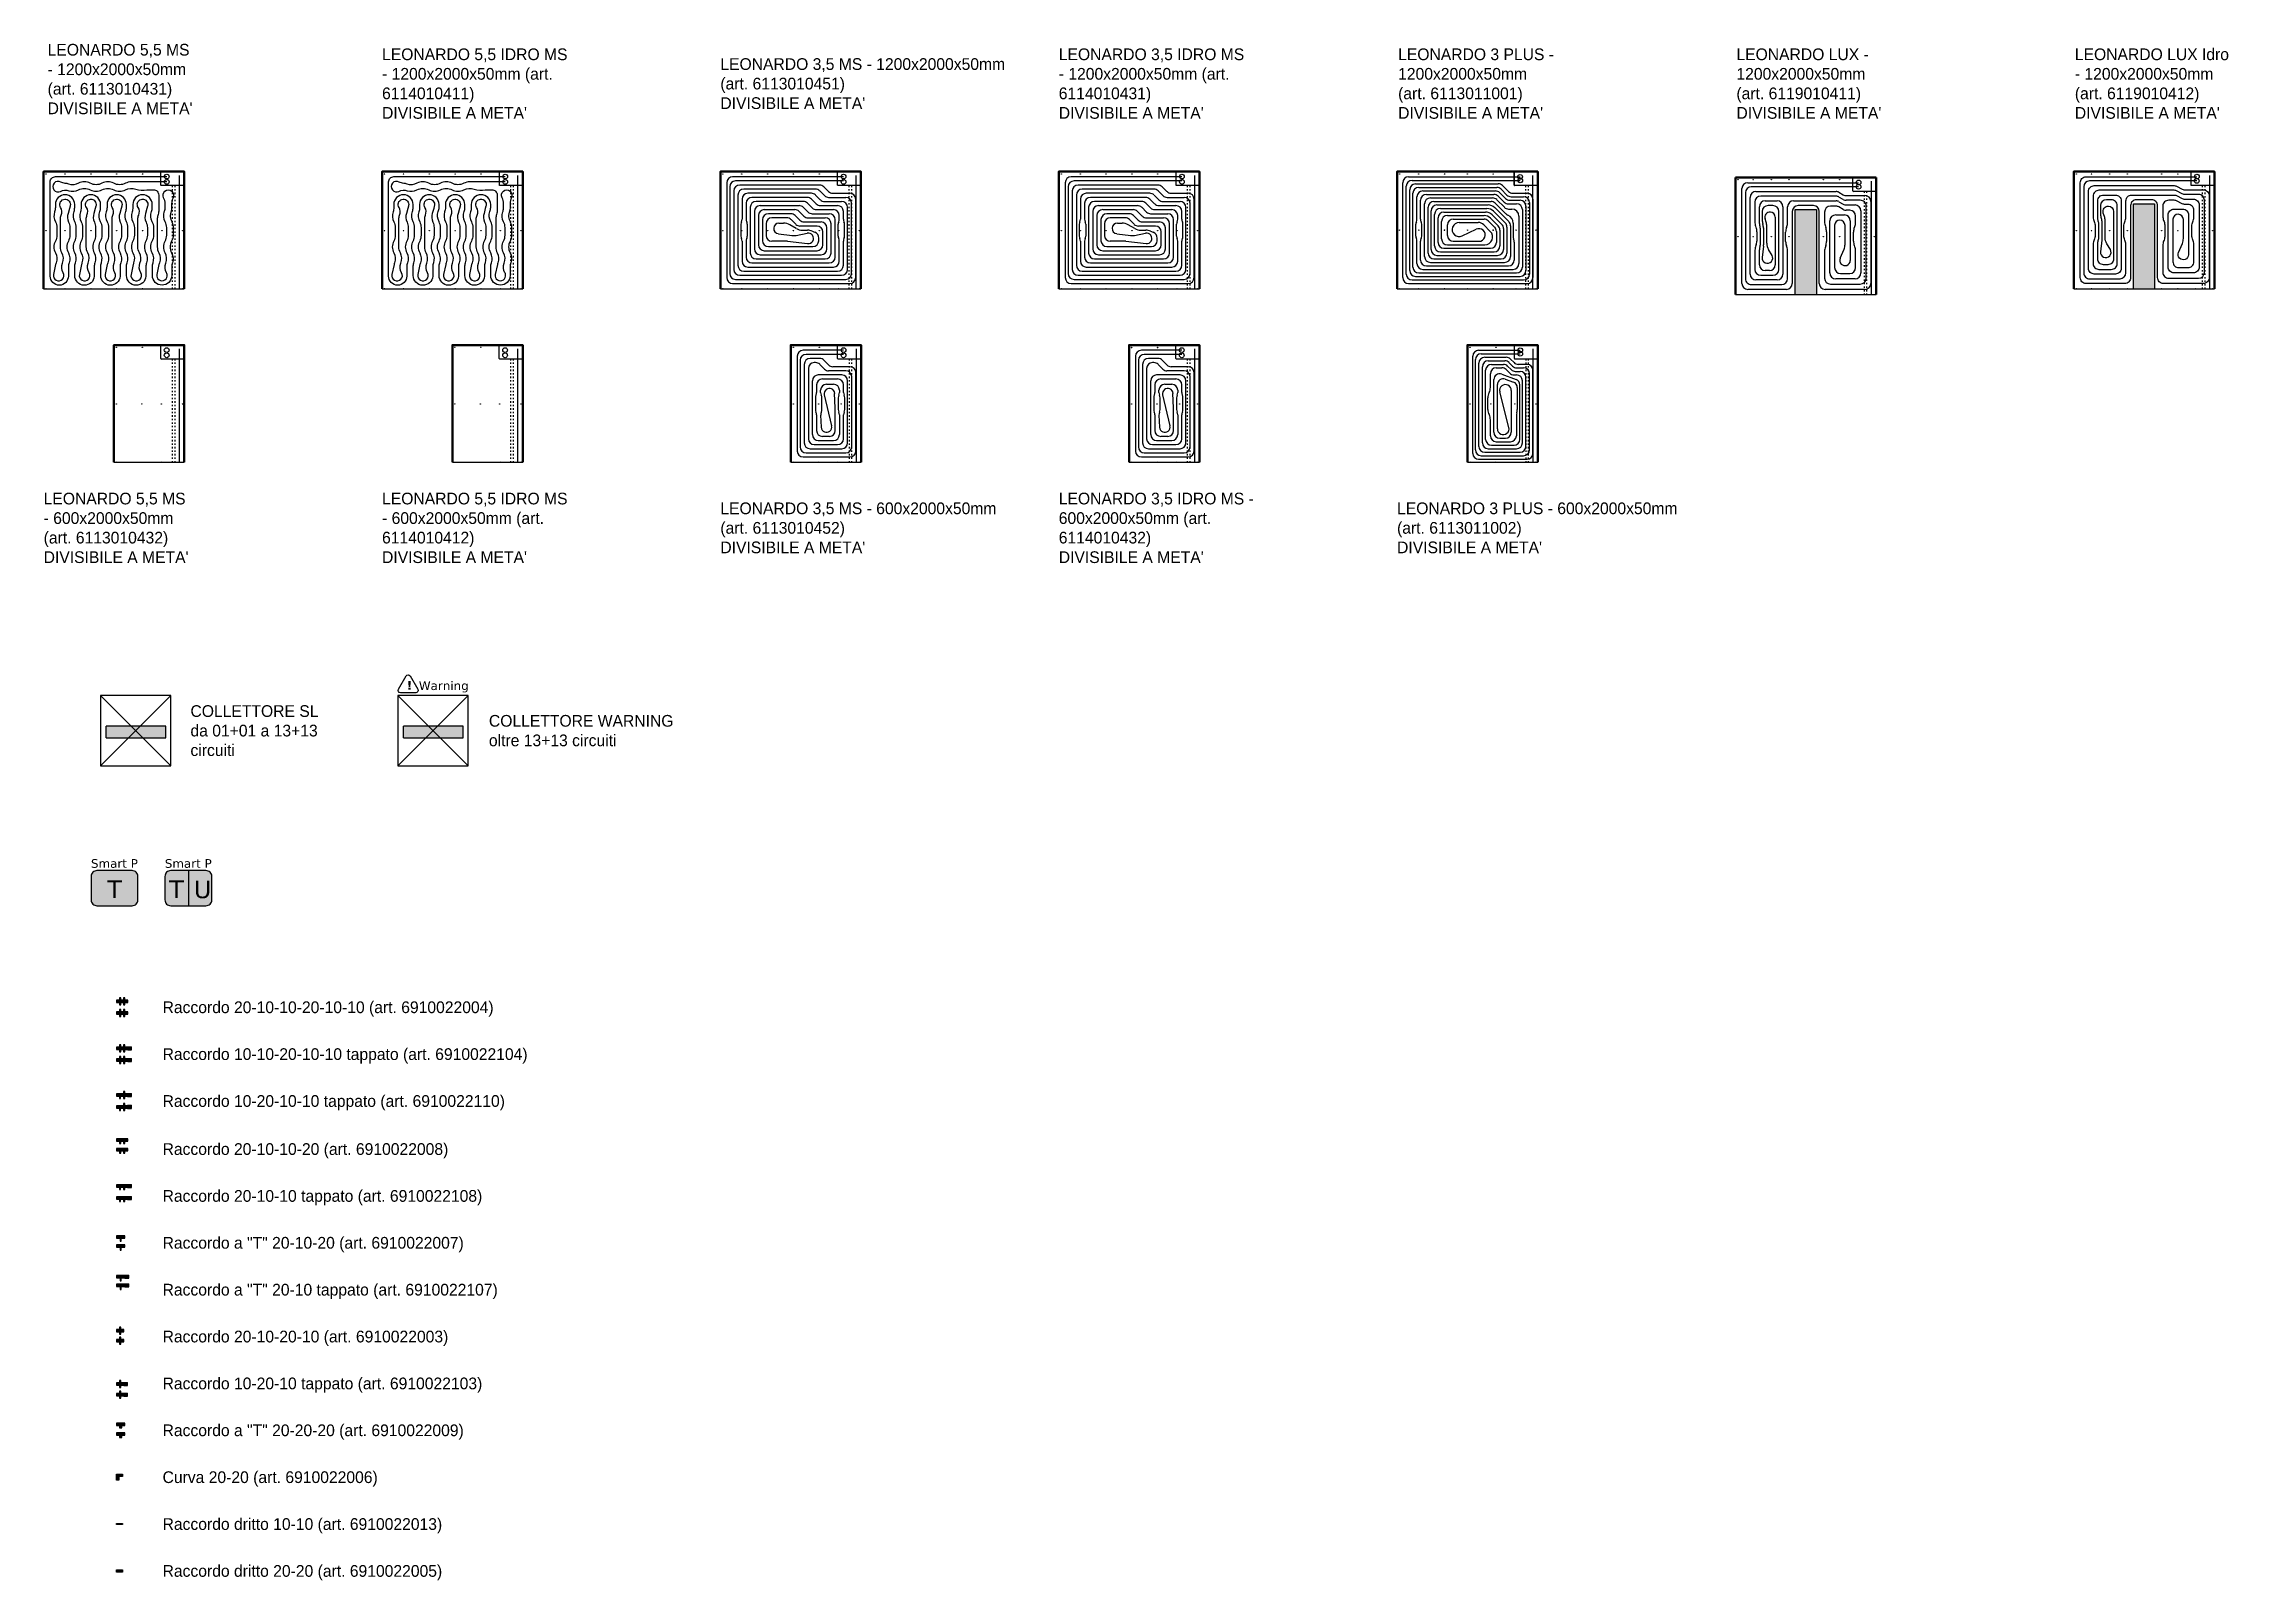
# Model space of a CAD drawing. Extents: x -1 to 18643, y 295 to 13407.
import ezdxf
from ezdxf.enums import TextEntityAlignment as Align

# ---------------------------------------------------------------- set-up
doc = ezdxf.new("R2010")
doc.units = 0
doc.linetypes.add('ACAD_ISO03W100', pattern=[30, 12, -18])
doc.layers.get('0').update_dxf_attribs({"linetype": 'CONTINUOUS'})
for name, color, linetype in [('COLLETTORE', 7, 'CONTINUOUS'), ('Pannelli Leonardo', 7, 'CONTINUOUS'), ('RACCORDI', 7, 'CONTINUOUS')]:
    doc.layers.add(name, color=color, linetype=linetype)
doc.styles.add('STYLE1', font='style1')
pattern_1 = [(45, (-4255.247, -11413.1016), (-2.245064, 2.245064), [])]
pattern_2 = [(45, (-4255.247, -11413.1016), (-2.245064, 2.245064), [])]
pattern_3 = [(45, (-4255.247, -11413.1016), (-2.245064, 2.245064), [])]
pattern_4 = [(45, (-4267.747, -11413.1016), (-2.245064, 2.245064), [])]
pattern_5 = [(45, (-4272.747, -11413.1016), (-2.245064, 2.245064), [])]

msp = doc.modelspace()

# ---------------------------------------------------------------- texts
at = {"layer": 'Pannelli Leonardo', "char_height": 100, "attachment_point": 4, "style": 'STYLE1'}
for s, insert, width in [("LEONARDO 5,5 MS -\\~1200x2000x50mm\\P(art. 6113010431)\\PDIVISIBILE A META'", (33, 13105), 1409.25), ("LEONARDO 5,5 IDRO MS -\\~1200x2000x50mm (art. 6114010411)\\PDIVISIBILE A META' ", (2887, 13066), 1954.52), ("LEONARDO 3,5 MS -\\~1200x2000x50mm\\P(art. 6113010451)\\PDIVISIBILE A META'", (5774, 13066), 2795.4), ("LEONARDO 3,5 IDRO MS -\\~1200x2000x50mm (art. 6114010431)\\PDIVISIBILE A META'", (8662, 13066), 1905.76), ("LEONARDO 3 PLUS - 1200x2000x50mm \\P(art. 6113011001)\\PDIVISIBILE A META'", (11558, 13066), 1611.43), ("LEONARDO LUX - 1200x2000x50mm \\P(art. 6119010411)\\PDIVISIBILE A META'", (14445, 13066), 1611.43), ("LEONARDO LUX Idro\\P- 1200x2000x50mm \\P(art. 6119010412)\\PDIVISIBILE A META'", (17333, 13066), 1740.11), ("LEONARDO 5,5 MS -\\~600x2000x50mm\\P(art. 6113010432)\\PDIVISIBILE A META'", (-1, 9275), 2098.68), ("LEONARDO 5,5 IDRO MS -\\~600x2000x50mm (art. 6114010412)\\PDIVISIBILE A META'", (2887, 9275), 1879.86), ("LEONARDO 3,5 IDRO MS - 600x2000x50mm (art. 6114010432)\\PDIVISIBILE A META'", (8662, 9275), 1834.55), ("LEONARDO 3,5 MS -\\~600x2000x50mm\\P(art. 6113010452)\\PDIVISIBILE A META'", (5774, 9275), 2815.22), ("LEONARDO 3 PLUS -\\~600x2000x50mm\\P(art. 6113011002)\\PDIVISIBILE A META'", (11549, 9275), 2866.62), ('COLLETTORE SL da 01+01 a 13+13 circuiti', (1252, 7545), 1175.16), ('COLLETTORE WARNING oltre 13+13 circuiti', (3799, 7545), 1658.32)]:
    msp.add_mtext(s, dxfattribs=dict(at, insert=insert, width=width))
at = {"layer": 'RACCORDI', "style": 'STYLE1'}
for s, p in [('Raccordo 20-10-10-20-10-10 (art. 6910022004)', (1014, 5185)), ('Raccordo 10-10-20-10-10 tappato (art. 6910022104)', (1014, 4785)), ('Raccordo 10-20-10-10 tappato (art. 6910022110)', (1014, 4385)), ('Raccordo 20-10-10-20 (art. 6910022008)', (1014, 3975)), ('Raccordo 20-10-10 tappato (art. 6910022108)', (1014, 3575)), ('Raccordo a "T" 20-10-20 (art. 6910022007)', (1014, 3175)), ('Raccordo a "T" 20-10 tappato (art. 6910022107)', (1014, 2775)), ('Raccordo 20-10-20-10 (art. 6910022003)', (1014, 2375)), ('Raccordo 10-20-10 tappato (art. 6910022103)', (1014, 1975)), ('Raccordo a "T" 20-20-20 (art. 6910022009)', (1014, 1575)), ('Curva 20-20 (art. 6910022006)', (1014, 1175)), ('Raccordo dritto 10-10 (art. 6910022013)', (1014, 775)), ('Raccordo dritto 20-20 (art. 6910022005)', (1014, 375))]:
    msp.add_text(s, height=100, dxfattribs=at).set_placement(p, align=Align.MIDDLE_LEFT)

# ---------------------------------------------------------------- blocks, each defined once
blk = doc.blocks.new('Rac_20_10_10_20_10_10_blu')
h = blk.add_hatch(color=5)
h.dxf.hatch_style = 1
h.paths.add_polyline_path([(-12, -30), (-12, -10), (12, -10), (12, -30), (22, -30), (22, -10), (48, -10), (48, 10), (22, 10), (22, 30), (12, 30), (12, 10), (-12, 10), (-12, 30), (-22, 30), (-22, 10), (-47, 10), (-47, -10), (-22, -10), (-22, -30)])
at = {"color": 5}
blk.add_lwpolyline([(-12, -30), (-12, -10), (12, -10), (12, -30), (22, -30), (22, -10), (48, -10), (48, 10), (22, 10), (22, 30), (12, 30), (12, 10), (-12, 10), (-12, 30), (-22, 30), (-22, 10), (-47, 10), (-47, -10), (-22, -10), (-22, -30)], close=True, dxfattribs=at)
blk = doc.blocks.new('Rac_20_10_10_20_10_10_rosso')
h = blk.add_hatch(color=1)
h.dxf.hatch_style = 1
h.paths.add_polyline_path([(-12, -30), (-12, -10), (12, -10), (12, -30), (22, -30), (22, -10), (48, -10), (48, 10), (22, 10), (22, 30), (12, 30), (12, 10), (-12, 10), (-12, 30), (-22, 30), (-22, 10), (-47, 10), (-47, -10), (-22, -10), (-22, -30)])
at = {"color": 1}
blk.add_lwpolyline([(-12, -30), (-12, -10), (12, -10), (12, -30), (22, -30), (22, -10), (48, -10), (48, 10), (22, 10), (22, 30), (12, 30), (12, 10), (-12, 10), (-12, 30), (-22, 30), (-22, 10), (-47, 10), (-47, -10), (-22, -10), (-22, -30)], close=True, dxfattribs=at)
blk = doc.blocks.new('Rac_10_10_20_10_10_blu')
h = blk.add_hatch(color=5)
h.dxf.hatch_style = 1
h.paths.add_polyline_path([(-12, -30), (-12, -10), (12, -10), (12, -30), (22, -30), (22, -10), (48, -10), (48, 10), (22, 10), (22, 30), (12, 30), (12, 10), (-12, 10), (-12, 30), (-22, 30), (-22, 10), (-47, 10), (-47, -10), (-22, -10), (-22, -30)])
h = blk.add_hatch(color=9)
h.dxf.hatch_style = 1
h.paths.add_polyline_path([(74, 10), (48, 10), (48, -10), (74, -10)])
h = blk.add_hatch()
h.set_pattern_fill('ANSI31', color=9)
h.set_pattern_definition(pattern_1)
h.paths.add_polyline_path([(74, -10), (81, -10), (81, 10), (74, 10)])
for p, q in [((48, 13), (81, 13)), ((48, -13), (48, 13)), ((48, 10), (81, 10)), ((74, -10), (74, 10)), ((81, -13), (81, 13)), ((48, -10), (81, -10)), ((48, -13), (81, -13))]:
    blk.add_line(p, q)
at = {"color": 5}
blk.add_lwpolyline([(-12, -30), (-12, -10), (12, -10), (12, -30), (22, -30), (22, -10), (48, -10), (48, 10), (22, 10), (22, 30), (12, 30), (12, 10), (-12, 10), (-12, 30), (-22, 30), (-22, 10), (-47, 10), (-47, -10), (-22, -10), (-22, -30)], close=True, dxfattribs=at)
at = {"linetype": 'ByBlock'}
blk.add_lwpolyline([(48, -10), (74, -10), (74, 10), (48, 10)], close=True, dxfattribs=at)
blk = doc.blocks.new('Rac_10_10_20_10_10_rosso')
h = blk.add_hatch(color=1)
h.dxf.hatch_style = 1
h.paths.add_polyline_path([(-12, -30), (-12, -10), (12, -10), (12, -30), (22, -30), (22, -10), (48, -10), (48, 10), (22, 10), (22, 30), (12, 30), (12, 10), (-12, 10), (-12, 30), (-22, 30), (-22, 10), (-47, 10), (-47, -10), (-22, -10), (-22, -30)])
h = blk.add_hatch(color=9)
h.dxf.hatch_style = 1
h.paths.add_polyline_path([(74, 10), (48, 10), (48, -10), (74, -10)])
h = blk.add_hatch()
h.set_pattern_fill('ANSI31', color=9)
h.set_pattern_definition(pattern_1)
h.paths.add_polyline_path([(74, -10), (81, -10), (81, 10), (74, 10)])
for p, q in [((48, 13), (81, 13)), ((48, -13), (48, 13)), ((48, 10), (81, 10)), ((74, -10), (74, 10)), ((81, -13), (81, 13)), ((48, -10), (81, -10)), ((48, -13), (81, -13))]:
    blk.add_line(p, q)
at = {"color": 1}
blk.add_lwpolyline([(-12, -30), (-12, -10), (12, -10), (12, -30), (22, -30), (22, -10), (48, -10), (48, 10), (22, 10), (22, 30), (12, 30), (12, 10), (-12, 10), (-12, 30), (-22, 30), (-22, 10), (-47, 10), (-47, -10), (-22, -10), (-22, -30)], close=True, dxfattribs=at)
at = {"linetype": 'ByBlock'}
blk.add_lwpolyline([(48, -10), (74, -10), (74, 10), (48, 10)], close=True, dxfattribs=at)
blk = doc.blocks.new('Rac_10_20_10_10_blu')
h = blk.add_hatch(color=5)
h.dxf.hatch_style = 1
h.paths.add_polyline_path([(-13, -30), (-13, -10), (12, -10), (12, -30), (22, -30), (22, -10), (47, -10), (47, 10), (22, 10), (22, 30), (12, 30), (12, 10), (-48, 10), (-48, 10), (-48, -10), (-23, -10), (-23, -30)])
h = blk.add_hatch(color=9)
h.dxf.hatch_style = 1
h.paths.add_polyline_path([(74, 10), (47, 10), (47, -10), (74, -10)])
h = blk.add_hatch()
h.set_pattern_fill('ANSI31', color=9)
h.set_pattern_definition(pattern_2)
h.paths.add_polyline_path([(74, -10), (81, -10), (81, 10), (74, 10)])
for p, q in [((47, 13), (81, 13)), ((47, -13), (47, 13)), ((47, 10), (81, 10)), ((74, -10), (74, 10)), ((81, -13), (81, 13)), ((47, -10), (81, -10)), ((47, -13), (81, -13))]:
    blk.add_line(p, q)
at = {"color": 5}
blk.add_lwpolyline([(-13, -30), (-13, -10), (12, -10), (12, -30), (22, -30), (22, -10), (47, -10), (47, 10), (22, 10), (22, 30), (12, 30), (12, 10), (12, 10), (12, 10), (-48, 10), (-48, 10), (-48, 10), (-48, -10), (-23, -10), (-23, -30)], close=True, dxfattribs=at)
at = {"linetype": 'ByBlock'}
blk.add_lwpolyline([(47, -10), (74, -10), (74, 10), (47, 10)], close=True, dxfattribs=at)
blk = doc.blocks.new('Rac_10_20_10_10_rosso')
h = blk.add_hatch(color=1)
h.dxf.hatch_style = 1
h.paths.add_polyline_path([(-13, -30), (-13, -10), (12, -10), (12, -30), (22, -30), (22, -10), (47, -10), (47, 10), (22, 10), (22, 30), (12, 30), (12, 10), (-48, 10), (-48, 10), (-48, -10), (-23, -10), (-23, -30)])
h = blk.add_hatch(color=9)
h.dxf.hatch_style = 1
h.paths.add_polyline_path([(74, 10), (47, 10), (47, -10), (74, -10)])
h = blk.add_hatch()
h.set_pattern_fill('ANSI31', color=9)
h.set_pattern_definition(pattern_2)
h.paths.add_polyline_path([(74, -10), (81, -10), (81, 10), (74, 10)])
for p, q in [((47, 13), (81, 13)), ((47, -13), (47, 13)), ((47, 10), (81, 10)), ((74, -10), (74, 10)), ((81, -13), (81, 13)), ((47, -10), (81, -10)), ((47, -13), (81, -13))]:
    blk.add_line(p, q)
at = {"color": 1}
blk.add_lwpolyline([(-13, -30), (-13, -10), (12, -10), (12, -30), (22, -30), (22, -10), (47, -10), (47, 10), (22, 10), (22, 30), (12, 30), (12, 10), (12, 10), (12, 10), (-48, 10), (-48, 10), (-48, 10), (-48, -10), (-23, -10), (-23, -30)], close=True, dxfattribs=at)
at = {"linetype": 'ByBlock'}
blk.add_lwpolyline([(47, -10), (74, -10), (74, 10), (47, 10)], close=True, dxfattribs=at)
blk = doc.blocks.new('Rac_20_10_10_20_blu')
h = blk.add_hatch(color=5)
h.dxf.hatch_style = 1
h.paths.add_polyline_path([(-12.5, -30), (-12.5, -10), (12.5, -10), (12.5, -30), (22.5, -30), (22.5, -10), (47.5, -10), (47.5, 10), (-47.5, 10), (-47.5, -10), (-22.5, -10), (-22.5, -30)])
at = {"color": 5}
blk.add_lwpolyline([(-12.5, -30), (-12.5, -10), (12.5, -10), (12.5, -30), (22.5, -30), (22.5, -10), (47.5, -10), (47.5, 10), (47.5, 10), (47.5, 10), (47.5, 10), (47.5, 10), (-47.5, 10), (-47.5, 10), (-47.5, 10), (-47.5, 10), (-47.5, 10), (-47.5, -10), (-22.5, -10), (-22.5, -30)], close=True, dxfattribs=at)
blk = doc.blocks.new('Rac_20_10_10_20_rosso')
h = blk.add_hatch(color=1)
h.dxf.hatch_style = 1
h.paths.add_polyline_path([(-12.5, -30), (-12.5, -10), (12.5, -10), (12.5, -30), (22.5, -30), (22.5, -10), (47.5, -10), (47.5, 10), (-47.5, 10), (-47.5, -10), (-22.5, -10), (-22.5, -30)])
at = {"color": 1}
blk.add_lwpolyline([(-12.5, -30), (-12.5, -10), (12.5, -10), (12.5, -30), (22.5, -30), (22.5, -10), (47.5, -10), (47.5, 10), (47.5, 10), (47.5, 10), (47.5, 10), (47.5, 10), (-47.5, 10), (-47.5, 10), (-47.5, 10), (-47.5, 10), (-47.5, 10), (-47.5, -10), (-22.5, -10), (-22.5, -30)], close=True, dxfattribs=at)
blk = doc.blocks.new('Rac_20_10_10_blu')
h = blk.add_hatch(color=5)
h.dxf.hatch_style = 1
h.paths.add_polyline_path([(-13, -30), (-13, -10), (12, -10), (12, -30), (22, -30), (22, -10), (47, -10), (47, 10), (-48, 10), (-48, 10), (-48, -10), (-23, -10), (-23, -30)])
h = blk.add_hatch(color=9)
h.dxf.hatch_style = 1
h.paths.add_polyline_path([(74, 10), (47, 10), (47, -10), (74, -10)])
h = blk.add_hatch()
h.set_pattern_fill('ANSI31', color=9)
h.set_pattern_definition(pattern_3)
h.paths.add_polyline_path([(74, -10), (81, -10), (81, 10), (74, 10)])
for p, q in [((47, 13), (81, 13)), ((47, -13), (47, 13)), ((47, 10), (81, 10)), ((74, -10), (74, 10)), ((81, -13), (81, 13)), ((47, -10), (81, -10)), ((47, -13), (81, -13))]:
    blk.add_line(p, q)
at = {"color": 5}
blk.add_lwpolyline([(-13, -30), (-13, -10), (12, -10), (12, -30), (22, -30), (22, -10), (47, -10), (47, 10), (-48, 10), (-48, 10), (-48, 10), (-48, 10), (-48, 10), (-48, 10), (-48, 10), (-48, 10), (-48, 10), (-48, -10), (-23, -10), (-23, -30)], close=True, dxfattribs=at)
at = {"linetype": 'ByBlock'}
blk.add_lwpolyline([(47, -10), (74, -10), (74, 10), (47, 10)], close=True, dxfattribs=at)
blk = doc.blocks.new('Rac_20_10_10_rosso')
h = blk.add_hatch(color=1)
h.dxf.hatch_style = 1
h.paths.add_polyline_path([(-13, -30), (-13, -10), (12, -10), (12, -30), (22, -30), (22, -10), (47, -10), (47, 10), (-48, 10), (-48, 10), (-48, -10), (-23, -10), (-23, -30)])
h = blk.add_hatch(color=9)
h.dxf.hatch_style = 1
h.paths.add_polyline_path([(74, 10), (47, 10), (47, -10), (74, -10)])
h = blk.add_hatch()
h.set_pattern_fill('ANSI31', color=9)
h.set_pattern_definition(pattern_3)
h.paths.add_polyline_path([(74, -10), (81, -10), (81, 10), (74, 10)])
for p, q in [((47, 13), (81, 13)), ((47, -13), (47, 13)), ((47, 10), (81, 10)), ((74, -10), (74, 10)), ((81, -13), (81, 13)), ((47, -10), (81, -10)), ((47, -13), (81, -13))]:
    blk.add_line(p, q)
at = {"color": 1}
blk.add_lwpolyline([(-13, -30), (-13, -10), (12, -10), (12, -30), (22, -30), (22, -10), (47, -10), (47, 10), (-48, 10), (-48, 10), (-48, 10), (-48, 10), (-48, 10), (-48, 10), (-48, 10), (-48, 10), (-48, 10), (-48, -10), (-23, -10), (-23, -30)], close=True, dxfattribs=at)
at = {"linetype": 'ByBlock'}
blk.add_lwpolyline([(47, -10), (74, -10), (74, 10), (47, 10)], close=True, dxfattribs=at)
blk = doc.blocks.new('Rac_20_10_20_blu')
h = blk.add_hatch(color=5)
h.dxf.hatch_style = 1
h.paths.add_polyline_path([(-35, 10), (-35, -10), (-5, -10), (-5, -35), (5, -35), (5, -10), (35, -10), (35, 10)])
at = {"color": 5}
blk.add_lwpolyline([(-5, -35), (5, -35), (5, -10), (35, -10), (35, 10), (-35, 10), (-35, -10), (-5, -10), (-5, -35)], dxfattribs=at)
blk = doc.blocks.new('Rac_20_10_20_rosso')
h = blk.add_hatch(color=1)
h.dxf.hatch_style = 1
h.paths.add_polyline_path([(-35, 10), (-35, -10), (-5, -10), (-5, -35), (5, -35), (5, -10), (35, -10), (35, 10)])
at = {"color": 1}
blk.add_lwpolyline([(-5, -35), (5, -35), (5, -10), (35, -10), (35, 10), (-35, 10), (-35, -10), (-5, -10), (-5, -35)], dxfattribs=at)
blk = doc.blocks.new('Rac_20_10_blu')
h = blk.add_hatch(color=5)
h.dxf.hatch_style = 1
h.paths.add_polyline_path([(-35, 10), (-35, -10), (-5, -10), (-5, -35), (5, -35), (5, -10), (35, -10), (35, 10)])
h = blk.add_hatch(color=9)
h.dxf.hatch_style = 1
h.paths.add_polyline_path([(62, 10), (35, 10), (35, -10), (62, -10)])
h = blk.add_hatch()
h.set_pattern_fill('ANSI31', color=9)
h.set_pattern_definition(pattern_4)
h.paths.add_polyline_path([(62, -10), (68, -10), (68, 10), (62, 10)])
for p, q in [((35, 13), (68, 13)), ((35, -13), (35, 13)), ((35, 10), (68, 10)), ((62, -10), (62, 10)), ((68, -13), (68, 13)), ((35, -10), (68, -10)), ((35, -13), (68, -13))]:
    blk.add_line(p, q)
at = {"color": 5}
blk.add_lwpolyline([(-5, -35), (5, -35), (5, -10), (35, -10), (35, 10), (-35, 10), (-35, -10), (-5, -10), (-5, -35)], dxfattribs=at)
at = {"linetype": 'ByBlock'}
blk.add_lwpolyline([(35, -10), (62, -10), (62, 10), (35, 10)], close=True, dxfattribs=at)
blk = doc.blocks.new('Rac_20_10_rosso')
h = blk.add_hatch(color=1)
h.dxf.hatch_style = 1
h.paths.add_polyline_path([(-35, 10), (-35, -10), (-5, -10), (-5, -35), (5, -35), (5, -10), (35, -10), (35, 10)])
h = blk.add_hatch(color=9)
h.dxf.hatch_style = 1
h.paths.add_polyline_path([(62, 10), (35, 10), (35, -10), (62, -10)])
h = blk.add_hatch()
h.set_pattern_fill('ANSI31', color=9)
h.set_pattern_definition(pattern_4)
h.paths.add_polyline_path([(62, -10), (68, -10), (68, 10), (62, 10)])
for p, q in [((35, 13), (68, 13)), ((35, -13), (35, 13)), ((35, 10), (68, 10)), ((62, -10), (62, 10)), ((68, -13), (68, 13)), ((35, -10), (68, -10)), ((35, -13), (68, -13))]:
    blk.add_line(p, q)
at = {"color": 1}
blk.add_lwpolyline([(-5, -35), (5, -35), (5, -10), (35, -10), (35, 10), (-35, 10), (-35, -10), (-5, -10), (-5, -35)], dxfattribs=at)
at = {"linetype": 'ByBlock'}
blk.add_lwpolyline([(35, -10), (62, -10), (62, 10), (35, 10)], close=True, dxfattribs=at)
blk = doc.blocks.new('LEO_55_120')
at = {"color": 252, "linetype": 'ACAD_ISO03W100'}
for p, q in [((-103, -120), (-103, -1000)), ((-81, -120), (-81, -1000))]:
    blk.add_line(p, q, dxfattribs=at)
at = {"color": 254}
blk.add_line((-1200, -1000), (0, -1000), dxfattribs=at)
blk.add_lwpolyline([(0, -1000), (0, -120), (-194, -120, -0.414214), (-199, -115), (-199, 0), (-1200, 0), (-1200, -1000)], format="xyb")
at = {"lineweight": 50}
blk.add_lwpolyline([(-1200, -1000), (-1200, 0), (0, 0), (0, -1000)], dxfattribs=at)
at = {"color": 152}
blk.add_lwpolyline([(-149, -88), (-452, -88, 0.123106), (-502, -100, -0.25), (-602, -100, 0.25), (-702, -100, -0.25), (-802, -100, 0.25), (-902, -100, -0.206158), (-986, -107, 0.054943), (-1015, -101, -0.095573), (-1054, -89, 1.665894), (-1056, -169, -0.181331), (-985, -163, 0.18735), (-902, -156, -0.235407), (-802, -156, 0.235407), (-702, -156, -0.235407), (-602, -156, 0.235407), (-502, -156, -0.204707), (-413, -150, 0.147665), (-319, -155), (-263, -155, -0.416264), (-218, -200), (-218, -337, -0.087943), (-225, -374, 0.094898), (-230, -408), (-230, -643, 0.123106), (-218, -693, -0.211907), (-212, -779, 0.033382), (-216, -794), (-234, -878, 1.237925), (-146, -878, 0.079481), (-151, -864, -0.228638), (-157, -782, 0.218067), (-163, -693, -0.249395), (-163, -593, 0.122527), (-150, -543), (-150, -478, 0.123106), (-163, -428, -0.206158), (-170, -344, 0.058149), (-163, -314, -0.004694), (-163, -273, 0.122942), (-176, -223, -1.662727), (-96, -223, 0.122732), (-108, -273, -0.015289), (-108, -312, -0.052178), (-111, -334, 0.108077), (-120, -387, 0.039531), (-106, -431, -0.112856), (-95, -478), (-95, -540, -0.120224), (-108, -594, 0.246985), (-108, -693, -0.209833), (-101, -778, 0.084544), (-107, -814), (-107, -887, -1), (-272, -887), (-272, -850), (-272, -814, -0.084544), (-266, -778, 0.209833), (-273, -693, -0.25), (-273, -593, 0.123106), (-260, -543), (-260, -478, 0.129886), (-273, -428, -0.213841), (-279, -341, 0.095072), (-273, -307), (-273, -281, 0.414214), (-356, -198, 0.414214), (-439, -281), (-439, -307, -0.087689), (-445, -344, 0.206502), (-438, -428, -0.123106), (-426, -478), (-426, -543, -0.123106), (-438, -593, 0.25), (-438, -693, -0.218013), (-432, -779, 0.047955), (-436, -794), (-454, -878, 1.462069), (-371, -864, -0.229238), (-378, -782, 0.218664), (-383, -693, -0.123106), (-396, -643), (-396, -408, -0.087918), (-389, -371, 0.246357), (-393, -306, -0.505168), (-369, -238, -0.50415), (-311, -281, -0.055041), (-313, -296), (-319, -314), (-330, -357, 0.200249), (-326, -431, -0.113148), (-315, -478), (-315, -543, -0.123106), (-328, -593, 0.25), (-328, -693, -0.209833), (-321, -778, 0.084544), (-327, -814), (-327, -892, -0.972507), (-493, -887), (-493, -814, -0.084544), (-487, -778, 0.209833), (-493, -693, -0.25), (-493, -593, 0.123106), (-481, -543), (-481, -478, 0.123106), (-493, -428, -0.213841), (-499, -341, 0.10569), (-494, -307), (-494, -281, 0.414214), (-576, -198, 0.414214), (-659, -281), (-659, -307, -0.087689), (-666, -344, 0.206502), (-659, -428, -0.123106), (-646, -478), (-646, -543, -0.123106), (-659, -593, 0.25), (-659, -693, -0.218013), (-652, -779, 0.047955), (-657, -794), (-675, -878, 1.462069), (-592, -864, -0.229238), (-598, -782, 0.218664), (-604, -693, -0.123106), (-616, -643), (-616, -408, -0.087918), (-610, -371, 0.246357), (-614, -306, -0.505168), (-590, -238, -0.50415), (-531, -281, -0.055041), (-534, -296), (-539, -314), (-551, -357, 0.200249), (-547, -431, -0.113148), (-536, -478), (-536, -543, -0.123106), (-548, -593, 0.25), (-548, -693, -0.209833), (-542, -778, 0.084544), (-548, -814), (-548, -892, -0.977869), (-713, -887), (-713, -814, -0.084544), (-707, -778, 0.209833), (-714, -693, -0.25), (-714, -593, 0.123106), (-701, -543), (-701, -478, 0.123106), (-714, -428, -0.213841), (-720, -341, 0.119449), (-714, -307), (-714, -281, 0.414214), (-797, -198, 0.414214), (-880, -281), (-880, -307, -0.087689), (-886, -344, 0.206502), (-879, -428, -0.123106), (-867, -478), (-867, -543, -0.123106), (-879, -593, 0.25), (-879, -693, -0.218013), (-873, -779, 0.047955), (-877, -794), (-895, -878, 1.462069), (-812, -864, -0.229238), (-819, -782, 0.218664), (-824, -693, -0.123106), (-836, -643), (-836, -408, -0.087918), (-830, -371, 0.246357), (-834, -306, -0.505168), (-810, -238, -0.50415), (-752, -281, -0.055041), (-754, -296), (-759, -314), (-771, -357, 0.200249), (-767, -431, -0.113148), (-756, -478), (-756, -543, -0.123106), (-769, -593, 0.25), (-769, -693, -0.209833), (-762, -778, 0.084544), (-768, -814), (-768, -892, -0.971021), (-934, -887), (-934, -814, -0.084544), (-928, -778, 0.209833), (-934, -693, -0.25), (-934, -593, 0.123106), (-922, -543), (-922, -478, 0.123105), (-934, -428, -0.213841), (-940, -341, 0.080998), (-935, -307), (-935, -281, 0.414214), (-1017, -198, 0.414214), (-1100, -281), (-1100, -307, -0.087689), (-1106, -344, 0.206502), (-1100, -428, -0.123106), (-1087, -478), (-1087, -543, -0.123106), (-1100, -593, 0.25), (-1100, -693, -0.218013), (-1093, -779, 0.047955), (-1098, -794), (-1116, -878, 1.462069), (-1033, -864, -0.229238), (-1039, -782, 0.218664), (-1044, -693, -0.123106), (-1057, -643), (-1057, -408, -0.087918), (-1050, -371, 0.246357), (-1055, -306, -0.505168), (-1031, -238, -0.50415), (-972, -281, -0.055041), (-975, -296), (-980, -314), (-992, -357, 0.200249), (-987, -431, -0.113148), (-977, -478), (-977, -543, -0.123106), (-989, -593, 0.25), (-989, -693, -0.209833), (-983, -778, 0.084544), (-989, -814), (-989, -892, -1), (-1144, -892), (-1144, -88, -0.414214), (-1099, -43), (-149, -43)], format="xyb", dxfattribs=at)
at = {"color": 30}
blk.add_lwpolyline([(-40, -1000), (-40, -33)], dxfattribs=at)
for centre in [(-1179, -20), (-1017, -20), (-796, -20), (-576, -20), (-356, -20), (-1179, -504), (-1017, -504), (-796, -504), (-576, -504), (-356, -504), (-190, -504), (-14, -504), (-1179, -1000), (-1017, -1000), (-796, -1000), (-576, -1000), (-356, -1000), (-190, -1000), (-14, -1000)]:
    blk.add_circle(centre, 1.75)
at = {"color": 11}
blk.add_circle((-149, -43), 20, dxfattribs=at)
at = {"color": 161}
blk.add_circle((-149, -88), 20, dxfattribs=at)
blk = doc.blocks.new('LEO_55_120_IDRO')
at = {"color": 252, "linetype": 'ACAD_ISO03W100'}
for p, q in [((-103, -120), (-103, -1000)), ((-81, -120), (-81, -1000))]:
    blk.add_line(p, q, dxfattribs=at)
at = {"color": 254}
blk.add_line((-1200, -1000), (0, -1000), dxfattribs=at)
blk.add_lwpolyline([(0, -1000), (0, -120), (-194, -120, -0.414214), (-199, -115), (-199, 0), (-1200, 0), (-1200, -1000)], format="xyb")
at = {"lineweight": 50}
blk.add_lwpolyline([(-1200, -1000), (-1200, 0), (0, 0), (0, -1000)], dxfattribs=at)
at = {"color": 93}
blk.add_lwpolyline([(-149, -88), (-452, -88, 0.123106), (-502, -100, -0.25), (-602, -100, 0.25), (-702, -100, -0.25), (-802, -100, 0.25), (-902, -100, -0.206158), (-986, -107, 0.054943), (-1015, -101, -0.095573), (-1054, -89, 1.665894), (-1056, -169, -0.181331), (-985, -163, 0.18735), (-902, -156, -0.235407), (-802, -156, 0.235407), (-702, -156, -0.235407), (-602, -156, 0.235407), (-502, -156, -0.204707), (-413, -150, 0.147665), (-319, -155), (-263, -155, -0.416264), (-218, -200), (-218, -337, -0.087943), (-225, -374, 0.094898), (-230, -408), (-230, -643, 0.123106), (-218, -693, -0.211907), (-212, -779, 0.033382), (-216, -794), (-234, -878, 1.237925), (-146, -878, 0.079481), (-151, -864, -0.228638), (-157, -782, 0.218067), (-163, -693, -0.249395), (-163, -593, 0.122527), (-150, -543), (-150, -478, 0.123106), (-163, -428, -0.206158), (-170, -344, 0.058149), (-163, -314, -0.004694), (-163, -273, 0.122942), (-176, -223, -1.662727), (-96, -223, 0.122732), (-108, -273, -0.015289), (-108, -312, -0.052178), (-111, -334, 0.108077), (-120, -387, 0.039531), (-106, -431, -0.112856), (-95, -478), (-95, -540, -0.120224), (-108, -594, 0.246985), (-108, -693, -0.209833), (-101, -778, 0.084544), (-107, -814), (-107, -887, -1), (-272, -887), (-272, -850), (-272, -814, -0.084544), (-266, -778, 0.209833), (-273, -693, -0.25), (-273, -593, 0.123106), (-260, -543), (-260, -478, 0.129886), (-273, -428, -0.213841), (-279, -341, 0.095072), (-273, -307), (-273, -281, 0.414214), (-356, -198, 0.414214), (-439, -281), (-439, -307, -0.087689), (-445, -344, 0.206502), (-438, -428, -0.123106), (-426, -478), (-426, -543, -0.123106), (-438, -593, 0.25), (-438, -693, -0.218013), (-432, -779, 0.047955), (-436, -794), (-454, -878, 1.462069), (-371, -864, -0.229238), (-378, -782, 0.218664), (-383, -693, -0.123106), (-396, -643), (-396, -408, -0.087918), (-389, -371, 0.246357), (-393, -306, -0.505168), (-369, -238, -0.50415), (-311, -281, -0.055041), (-313, -296), (-319, -314), (-330, -357, 0.200249), (-326, -431, -0.113148), (-315, -478), (-315, -543, -0.123106), (-328, -593, 0.25), (-328, -693, -0.209833), (-321, -778, 0.084544), (-327, -814), (-327, -892, -0.972507), (-493, -887), (-493, -814, -0.084544), (-487, -778, 0.209833), (-493, -693, -0.25), (-493, -593, 0.123106), (-481, -543), (-481, -478, 0.123106), (-493, -428, -0.213841), (-499, -341, 0.10569), (-494, -307), (-494, -281, 0.414214), (-576, -198, 0.414214), (-659, -281), (-659, -307, -0.087689), (-666, -344, 0.206502), (-659, -428, -0.123106), (-646, -478), (-646, -543, -0.123106), (-659, -593, 0.25), (-659, -693, -0.218013), (-652, -779, 0.047955), (-657, -794), (-675, -878, 1.462069), (-592, -864, -0.229238), (-598, -782, 0.218664), (-604, -693, -0.123106), (-616, -643), (-616, -408, -0.087918), (-610, -371, 0.246357), (-614, -306, -0.505168), (-590, -238, -0.50415), (-531, -281, -0.055041), (-534, -296), (-539, -314), (-551, -357, 0.200249), (-547, -431, -0.113148), (-536, -478), (-536, -543, -0.123106), (-548, -593, 0.25), (-548, -693, -0.209833), (-542, -778, 0.084544), (-548, -814), (-548, -892, -0.977869), (-713, -887), (-713, -814, -0.084544), (-707, -778, 0.209833), (-714, -693, -0.25), (-714, -593, 0.123106), (-701, -543), (-701, -478, 0.123106), (-714, -428, -0.213841), (-720, -341, 0.119449), (-714, -307), (-714, -281, 0.414214), (-797, -198, 0.414214), (-880, -281), (-880, -307, -0.087689), (-886, -344, 0.206502), (-879, -428, -0.123106), (-867, -478), (-867, -543, -0.123106), (-879, -593, 0.25), (-879, -693, -0.218013), (-873, -779, 0.047955), (-877, -794), (-895, -878, 1.462069), (-812, -864, -0.229238), (-819, -782, 0.218664), (-824, -693, -0.123106), (-836, -643), (-836, -408, -0.087918), (-830, -371, 0.246357), (-834, -306, -0.505168), (-810, -238, -0.50415), (-752, -281, -0.055041), (-754, -296), (-759, -314), (-771, -357, 0.200249), (-767, -431, -0.113148), (-756, -478), (-756, -543, -0.123106), (-769, -593, 0.25), (-769, -693, -0.209833), (-762, -778, 0.084544), (-768, -814), (-768, -892, -0.971021), (-934, -887), (-934, -814, -0.084544), (-928, -778, 0.209833), (-934, -693, -0.25), (-934, -593, 0.123106), (-922, -543), (-922, -478, 0.123105), (-934, -428, -0.213841), (-940, -341, 0.080998), (-935, -307), (-935, -281, 0.414214), (-1017, -198, 0.414214), (-1100, -281), (-1100, -307, -0.087689), (-1106, -344, 0.206502), (-1100, -428, -0.123106), (-1087, -478), (-1087, -543, -0.123106), (-1100, -593, 0.25), (-1100, -693, -0.218013), (-1093, -779, 0.047955), (-1098, -794), (-1116, -878, 1.462069), (-1033, -864, -0.229238), (-1039, -782, 0.218664), (-1044, -693, -0.123106), (-1057, -643), (-1057, -408, -0.087918), (-1050, -371, 0.246357), (-1055, -306, -0.505168), (-1031, -238, -0.50415), (-972, -281, -0.055041), (-975, -296), (-980, -314), (-992, -357, 0.200249), (-987, -431, -0.113148), (-977, -478), (-977, -543, -0.123106), (-989, -593, 0.25), (-989, -693, -0.209833), (-983, -778, 0.084544), (-989, -814), (-989, -892, -1), (-1144, -892), (-1144, -88, -0.414214), (-1099, -43), (-149, -43)], format="xyb", dxfattribs=at)
at = {"color": 30}
blk.add_lwpolyline([(-40, -1000), (-40, -33)], dxfattribs=at)
for centre in [(-1179, -20), (-1017, -20), (-796, -20), (-576, -20), (-356, -20), (-1179, -504), (-1017, -504), (-796, -504), (-576, -504), (-356, -504), (-190, -504), (-14, -504), (-1179, -1000), (-1017, -1000), (-796, -1000), (-576, -1000), (-356, -1000), (-190, -1000), (-14, -1000)]:
    blk.add_circle(centre, 1.75)
at = {"color": 11}
blk.add_circle((-149, -43), 20, dxfattribs=at)
at = {"color": 161}
blk.add_circle((-149, -88), 20, dxfattribs=at)
blk = doc.blocks.new('LEO_35_120')
at = {"color": 8}
for p, q in [((-1145, -95), (-1145, -905)), ((-1120, -130), (-1120, -870)), ((-150, -45), (-1095, -45)), ((-1085, -165), (-1085, -835)), ((-150, -80), (-1070, -80)), ((-353, -115), (-1035, -115)), ((-388, -150), (-1000, -150)), ((-423, -185), (-965, -185)), ((-312, -205), (-352, -165)), ((-277, -170), (-317, -130)), ((-241, -185), (-95, -185)), ((-1050, -200), (-1050, -800)), ((-1015, -235), (-1015, -406)), ((-980, -270), (-980, -406)), ((-945, -305), (-945, -695)), ((-458, -220), (-930, -220)), ((-910, -340), (-910, -660)), ((-493, -255), (-895, -255)), ((-860, -290), (-528, -290)), ((-825, -325), (-563, -325)), ((-598, -360), (-790, -360)), ((-487, -380), (-527, -340)), ((-452, -345), (-492, -305)), ((-417, -310), (-457, -270)), ((-382, -275), (-422, -235)), ((-416, -360), (-270, -360)), ((-347, -240), (-387, -200)), ((-381, -325), (-235, -325)), ((-346, -290), (-200, -290)), ((-311, -255), (-165, -255)), ((-276, -220), (-130, -220)), ((-150, -406), (-150, -340)), ((-115, -835), (-115, -305)), ((-80, -870), (-80, -270)), ((-45, -905), (-45, -235)), ((-1025, -450), (-1025, -550)), ((-970, -450), (-970, -550)), ((-875, -375), (-875, -625)), ((-840, -410), (-840, -590)), ((-810, -445), (-810, -545)), ((-633, -395), (-760, -395)), ((-705, -530), (-586, -545)), ((-700, -440), (-660, -440)), ((-552, -486), (-607, -454)), ((-557, -450), (-597, -410)), ((-589, -545), (-553, -545)), ((-522, -415), (-562, -375)), ((-554, -545), (-459, -526)), ((-375, -465), (-521, -465)), ((-499, -500), (-456, -500)), ((-486, -430), (-340, -430)), ((-451, -395), (-305, -395)), ((-417, -508), (-394, -517)), ((-325, -625), (-325, -515)), ((-290, -660), (-290, -480)), ((-255, -695), (-255, -445)), ((-220, -730), (-220, -410)), ((-195, -550), (-195, -450)), ((-185, -406), (-185, -375)), ((-140, -550), (-140, -450)), ((-1015, -594), (-1015, -765)), ((-980, -594), (-980, -730)), ((-895, -745), (-305, -745)), ((-860, -710), (-340, -710)), ((-825, -675), (-375, -675)), ((-790, -640), (-410, -640)), ((-628, -595), (-760, -595)), ((-627, -595), (-455, -615)), ((-360, -590), (-360, -568)), ((-185, -765), (-185, -594)), ((-150, -800), (-150, -594)), ((-1070, -920), (-130, -920)), ((-1035, -885), (-165, -885)), ((-1000, -850), (-200, -850)), ((-965, -815), (-235, -815)), ((-930, -780), (-270, -780)), ((-1095, -955), (-95, -955))]:
    blk.add_line(p, q, dxfattribs=at)
at = {"color": 252, "linetype": 'ACAD_ISO03W100'}
for p, q in [((-103, -120), (-103, -1000)), ((-81, -120), (-81, -1000))]:
    blk.add_line(p, q, dxfattribs=at)
at = {"color": 254}
blk.add_line((-1200, -1000), (0, -1000), dxfattribs=at)
blk.add_lwpolyline([(0, -1000), (0, -120), (-194, -120, -0.414214), (-199, -115), (-199, 0), (-1200, 0), (-1200, -1000)], format="xyb")
at = {"lineweight": 50}
blk.add_lwpolyline([(-1200, -1000), (-1200, 0), (0, 0), (0, -1000)], dxfattribs=at)
at = {"color": 30}
blk.add_lwpolyline([(-40, -1000), (-40, -33)], dxfattribs=at)
for centre in [(-1179, -20), (-1017, -20), (-796, -20), (-576, -20), (-356, -20), (-1179, -504), (-1017, -504), (-796, -504), (-576, -504), (-356, -504), (-190, -504), (-14, -504), (-1179, -1000), (-1017, -1000), (-796, -1000), (-576, -1000), (-356, -1000), (-190, -1000), (-14, -1000)]:
    blk.add_circle(centre, 1.75)
at = {"color": 11}
blk.add_circle((-149, -43), 20, dxfattribs=at)
at = {"color": 161}
blk.add_circle((-149, -88), 20, dxfattribs=at)
at = {"color": 8}
for centre, radius, start, end in [((-1095, -95), 50, 90, 180), ((-1070, -130), 50, 90, 180), ((-1035, -165), 50, 90, 180), ((-1000, -200), 50, 90, 180), ((-965, -235), 50, 90, 180), ((-423, -235), 50, 45, 90), ((-388, -200), 50, 45, 90), ((-353, -165), 50, 45, 90), ((-241, -135), 50, 225, 270), ((-95, -235), 50, 0, 90), ((-930, -270), 50, 90, 180), ((-895, -305), 50, 90, 180), ((-860, -340), 50, 90, 180), ((-825, -375), 50, 90, 180), ((-790, -410), 50, 90, 180), ((-598, -410), 50, 45, 90), ((-563, -375), 50, 45, 90), ((-528, -340), 50, 45, 90), ((-493, -305), 50, 45, 90), ((-458, -270), 50, 45, 90), ((-416, -310), 50, 225, 270), ((-381, -275), 50, 225, 270), ((-346, -240), 50, 225, 270), ((-311, -205), 50, 225, 270), ((-276, -170), 50, 225, 270), ((-270, -410), 50, 0, 90), ((-235, -375), 50, 0, 90), ((-200, -340), 50, 0, 90), ((-165, -305), 50, 0, 90), ((-130, -270), 50, 0, 90), ((-975, -450), 50, 154.1581, 180), ((-975, -550), 50, 180, 205.8419), ((-1065, -406), 50, 334.1581, 0), ((-930, -406), 50, 180, 205.8419), ((-1020, -450), 50, 0, 25.8419), ((-1020, -550), 50, 334.1581, 0), ((-760, -445), 50, 90, 180), ((-760, -545), 50, 180, 270), ((-700, -485), 45, 90, 262.4968), ((-660, -545), 105, 60, 90), ((-633, -445), 50, 45, 90), ((-521, -415), 50, 225, 270), ((-499, -395), 105, 240, 270), ((-486, -380), 50, 225, 270), ((-451, -345), 50, 225, 270), ((-450, -570), 45, 263.4671, 101.4726), ((-456, -605), 105, 68, 90), ((-415, -568), 55, 0, 68), ((-375, -515), 50, 0, 90), ((-340, -480), 50, 0, 90), ((-305, -445), 50, 0, 90), ((-145, -450), 50, 154.1581, 180), ((-145, -550), 50, 180, 205.8419), ((-235, -406), 50, 334.1581, 0), ((-100, -406), 50, 180, 205.8419), ((-190, -450), 50, 0, 25.8419), ((-190, -550), 50, 334.1581, 0), ((-1065, -594), 50, 0, 25.8419), ((-930, -594), 50, 154.1581, 180), ((-930, -730), 50, 180, 270), ((-895, -695), 50, 180, 270), ((-860, -660), 50, 180, 270), ((-825, -625), 50, 180, 270), ((-790, -590), 50, 180, 270), ((-410, -590), 50, 270, 0), ((-375, -625), 50, 270, 0), ((-340, -660), 50, 270, 0), ((-305, -695), 50, 270, 0), ((-270, -730), 50, 270, 0), ((-235, -594), 50, 0, 25.8419), ((-100, -594), 50, 154.1581, 180), ((-1095, -905), 50, 180, 270), ((-1070, -870), 50, 180, 270), ((-1035, -835), 50, 180, 270), ((-1000, -800), 50, 180, 270), ((-965, -765), 50, 180, 270), ((-235, -765), 50, 270, 0), ((-200, -800), 50, 270, 0), ((-165, -835), 50, 270, 0), ((-130, -870), 50, 270, 0), ((-95, -905), 50, 270, 0)]:
    blk.add_arc(centre, radius, start, end, dxfattribs=at)
blk = doc.blocks.new('LEO_30_120')
for p, q in [((-200, -115), (-200, 0)), ((0, -120), (-195, -120))]:
    blk.add_line(p, q)
at = {"color": 200}
for p, q in [((-1152, -905), (-1152, -95)), ((-1122, -875), (-1122, -125)), ((-1102, -45), (-150, -45)), ((-1092, -845), (-1092, -155)), ((-1072, -75), (-150, -75)), ((-1065, -815), (-1065, -185)), ((-1042, -105), (-336, -105)), ((-1015, -135), (-348, -135)), ((-980, -165), (-360, -165)), ((-325, -180), (-274, -230)), ((-313, -150), (-262, -200)), ((-300, -120), (-249, -170)), ((-214, -185), (-90, -185)), ((-1030, -406), (-1030, -215)), ((-1000, -406), (-1000, -245)), ((-965, -725), (-965, -275)), ((-950, -195), (-373, -195)), ((-935, -695), (-935, -305)), ((-915, -225), (-385, -225)), ((-910, -665), (-910, -335)), ((-885, -255), (-398, -255)), ((-880, -635), (-880, -365)), ((-860, -285), (-423, -285)), ((-830, -315), (-434, -315)), ((-800, -345), (-446, -345)), ((-389, -368), (-307, -451)), ((-377, -338), (-277, -438)), ((-366, -308), (-247, -427)), ((-362, -270), (-275, -357)), ((-350, -240), (-284, -305)), ((-337, -210), (-287, -260)), ((-251, -275), (-180, -275)), ((-249, -320), (-220, -320)), ((-239, -245), (-150, -245)), ((-227, -215), (-120, -215)), ((-130, -325), (-130, -815)), ((-100, -295), (-100, -845)), ((-70, -265), (-70, -875)), ((-40, -235), (-40, -905)), ((-1040, -550), (-1040, -450)), ((-990, -550), (-990, -450)), ((-850, -605), (-850, -395)), ((-820, -575), (-820, -425)), ((-770, -375), (-458, -375)), ((-770, -545), (-770, -455)), ((-720, -405), (-458, -405)), ((-670, -435), (-508, -435)), ((-644, -549), (-526, -492)), ((-460, -455), (-405, -510)), ((-423, -420), (-367, -476)), ((-402, -398), (-337, -463)), ((-352, -511), (-352, -605)), ((-322, -499), (-322, -635)), ((-292, -486), (-292, -665)), ((-262, -474), (-262, -695)), ((-232, -463), (-232, -725)), ((-210, -440), (-210, -550)), ((-160, -380), (-160, -785)), ((-1030, -785), (-1030, -594)), ((-1000, -755), (-1000, -594)), ((-885, -745), (-312, -745)), ((-860, -715), (-342, -715)), ((-830, -685), (-372, -685)), ((-800, -655), (-402, -655)), ((-770, -625), (-452, -625)), ((-720, -595), (-502, -595)), ((-200, -602), (-200, -755)), ((-1072, -925), (-120, -925)), ((-1042, -895), (-150, -895)), ((-1015, -865), (-180, -865)), ((-980, -835), (-210, -835)), ((-950, -805), (-250, -805)), ((-915, -775), (-282, -775)), ((-1102, -955), (-90, -955))]:
    blk.add_line(p, q, dxfattribs=at)
at = {"color": 252, "linetype": 'ACAD_ISO03W100'}
for p, q in [((-103, -120), (-103, -1000)), ((-81, -120), (-81, -1000))]:
    blk.add_line(p, q, dxfattribs=at)
at = {"color": 254}
blk.add_line((-1200, -1000), (0, -1000), dxfattribs=at)
blk.add_lwpolyline([(0, -1000), (0, -120), (-194, -120, -0.414214), (-199, -115), (-199, 0), (-1200, 0), (-1200, -1000)], format="xyb")
at = {"lineweight": 50}
blk.add_lwpolyline([(-1200, -1000), (-1200, 0), (0, 0), (0, -1000)], dxfattribs=at)
at = {"color": 30}
blk.add_lwpolyline([(-40, -1000), (-40, -33)], dxfattribs=at)
for centre in [(-1178, -20), (-1015, -20), (-795, -20), (-600, -20), (-380, -20), (-1178, -500), (-1015, -500), (-795, -500), (-600, -500), (-380, -500), (-185, -500), (-15, -500), (-1178, -1000), (-1015, -1000), (-795, -1000), (-600, -1000), (-380, -1000), (-185, -1000), (-15, -1000)]:
    blk.add_circle(centre, 1.75)
at = {"color": 11}
blk.add_circle((-150, -45), 20, dxfattribs=at)
at = {"color": 161}
blk.add_circle((-149, -75), 20, dxfattribs=at)
at = {"color": 200}
for centre, radius, start, end in [((-1102, -95), 50, 90, 180), ((-1072, -125), 50, 90, 180), ((-1042, -155), 50, 90, 180), ((-1015, -185), 50, 90, 180), ((-980, -215), 50, 90, 180), ((-360, -215), 50, 45, 90), ((-348, -185), 50, 45, 90), ((-336, -155), 50, 45, 90), ((-214, -135), 50, 225, 270), ((-90, -235), 50, 0, 90), ((-950, -245), 50, 90, 180), ((-915, -275), 50, 90, 180), ((-885, -305), 50, 90, 180), ((-860, -335), 50, 90, 180), ((-830, -365), 50, 90, 180), ((-800, -395), 50, 90, 180), ((-446, -425), 80, 45, 90), ((-434, -395), 80, 45, 90), ((-423, -365), 80, 45, 90), ((-398, -305), 50, 45, 90), ((-385, -275), 50, 45, 90), ((-373, -245), 50, 45, 90), ((-251, -225), 50, 225, 270), ((-249, -270), 50, 225, 270), ((-222, -304), 75, 225, 245.0964), ((-239, -195), 50, 225, 270), ((-227, -165), 50, 225, 270), ((-285, -440), 75, 0, 65.0964), ((-220, -380), 60, 0, 90), ((-180, -325), 50, 0, 90), ((-150, -295), 50, 0, 90), ((-120, -265), 50, 0, 90), ((-990, -450), 50, 154.0269, 180), ((-990, -550), 50, 180, 205.9731), ((-1080, -406), 50, 334.0269, 0), ((-950, -406), 50, 180, 205.9731), ((-1040, -450), 50, 0, 25.9731), ((-1040, -550), 50, 334.0269, 0), ((-770, -425), 50, 90, 180), ((-720, -455), 50, 90, 180), ((-720, -545), 50, 180, 270), ((-670, -495), 60, 90, 295.7771), ((-502, -541), 54.2, 270, 115.7771), ((-508, -502), 67.4, 45, 90), ((-458, -455), 80, 45, 90), ((-458, -455), 50, 45, 90), ((-452, -558), 67.4, 270, 45), ((-402, -511), 50, 0, 45), ((-372, -499), 50, 0, 45), ((-342, -486), 50, 0, 45), ((-312, -474), 50, 0, 45), ((-282, -463), 50, 0, 45), ((-140, -550), 70, 180, 201.7868), ((-1080, -594), 50, 0, 25.9731), ((-950, -594), 50, 154.0269, 180), ((-915, -725), 50, 180, 270), ((-885, -695), 50, 180, 270), ((-860, -665), 50, 180, 270), ((-830, -635), 50, 180, 270), ((-800, -605), 50, 180, 270), ((-770, -575), 50, 180, 270), ((-402, -605), 50, 270, 0), ((-372, -635), 50, 270, 0), ((-342, -665), 50, 270, 0), ((-312, -695), 50, 270, 0), ((-282, -725), 50, 270, 0), ((-270, -602), 70, 0, 21.7868), ((-1102, -905), 50, 180, 270), ((-1072, -875), 50, 180, 270), ((-1042, -845), 50, 180, 270), ((-1015, -815), 50, 180, 270), ((-980, -785), 50, 180, 270), ((-950, -755), 50, 180, 270), ((-250, -755), 50, 270, 0), ((-210, -785), 50, 270, 0), ((-180, -815), 50, 270, 0), ((-150, -845), 50, 270, 0), ((-120, -875), 50, 270, 0), ((-90, -905), 50, 270, 0)]:
    blk.add_arc(centre, radius, start, end, dxfattribs=at)
blk.add_arc((-195, -115), 5, 180, 270)
blk = doc.blocks.new('LEO_55_60')
at = {"linetype": 'Continuous'}
for p, q in [((-600, 0), (-600, -1000)), ((-200, 0), (-600, 0)), ((-200, -115), (-200, 0)), ((0, -120), (-195, -120)), ((0, -1000), (0, -120))]:
    blk.add_line(p, q, dxfattribs=at)
at = {"color": 252, "linetype": 'ACAD_ISO03W100'}
for p, q in [((-103, -120), (-103, -1000)), ((-81, -120), (-81, -1000))]:
    blk.add_line(p, q, dxfattribs=at)
at = {"color": 254, "linetype": 'Continuous'}
blk.add_line((-600, -1000), (0, -1000), dxfattribs=at)
at = {"lineweight": 50}
blk.add_lwpolyline([(-600, -1000), (-600, 0), (0, 0), (0, -1000)], dxfattribs=at)
at = {"color": 30}
blk.add_lwpolyline([(-40, -1000), (-40, -33)], dxfattribs=at)
for centre in [(-579, -20), (-357, -20), (-579, -504), (-362, -504), (-196, -504), (-15, -504), (-579, -1000), (-362, -1000), (-196, -1000), (-15, -1000)]:
    blk.add_circle(centre, 1.75)
at = {"color": 11}
blk.add_circle((-150, -43), 20, dxfattribs=at)
at = {"color": 161}
blk.add_circle((-150, -88), 20, dxfattribs=at)
at = {"linetype": 'Continuous'}
blk.add_arc((-195, -115), 5.01, 180, 270, dxfattribs=at)
blk = doc.blocks.new('LEO_55_60_IDRO')
at = {"linetype": 'Continuous'}
for p, q in [((-600, 0), (-600, -1000)), ((-200, 0), (-600, 0)), ((-200, -115), (-200, 0)), ((0, -120), (-195, -120)), ((0, -1000), (0, -120))]:
    blk.add_line(p, q, dxfattribs=at)
at = {"color": 252, "linetype": 'ACAD_ISO03W100'}
for p, q in [((-103, -120), (-103, -1000)), ((-81, -120), (-81, -1000))]:
    blk.add_line(p, q, dxfattribs=at)
at = {"color": 254, "linetype": 'Continuous'}
blk.add_line((-600, -1000), (0, -1000), dxfattribs=at)
at = {"lineweight": 50}
blk.add_lwpolyline([(-600, -1000), (-600, 0), (0, 0), (0, -1000)], dxfattribs=at)
at = {"color": 30}
blk.add_lwpolyline([(-40, -1000), (-40, -33)], dxfattribs=at)
for centre in [(-579, -20), (-357, -20), (-579, -504), (-362, -504), (-196, -504), (-15, -504), (-579, -1000), (-357, -1000), (-191, -1000), (-15, -1000)]:
    blk.add_circle(centre, 1.75)
at = {"color": 11}
blk.add_circle((-150, -43), 20, dxfattribs=at)
at = {"color": 161}
blk.add_circle((-150, -88), 20, dxfattribs=at)
at = {"linetype": 'Continuous'}
blk.add_arc((-195, -115), 5.01, 180, 270, dxfattribs=at)
blk = doc.blocks.new('LEO_35_60')
at = {"linetype": 'Continuous'}
for p, q in [((-600, 0), (-600, -1000)), ((-200, 0), (-600, 0)), ((-200, -115), (-200, 0)), ((0, -120), (-195, -120)), ((0, -1000), (0, -120))]:
    blk.add_line(p, q, dxfattribs=at)
at = {"color": 8}
for p, q in [((-545, -95), (-545, -905)), ((-520, -130), (-520, -870)), ((-150, -45), (-495, -45)), ((-485, -165), (-485, -835)), ((-150, -80), (-470, -80)), ((-353, -115), (-435, -115)), ((-388, -150), (-400, -150)), ((-312, -205), (-353, -165)), ((-277, -170), (-316, -132)), ((-95, -185), (-242, -185)), ((-450, -200), (-450, -800)), ((-415, -765), (-415, -305)), ((-380, -340), (-380, -404)), ((-165, -255), (-365, -255)), ((-330, -290), (-200, -290)), ((-295, -335), (-235, -335)), ((-130, -220), (-277, -220)), ((-150, -404), (-150, -340)), ((-115, -835), (-115, -305)), ((-80, -870), (-80, -270)), ((-45, -905), (-45, -235)), ((-390, -450), (-390, -550)), ((-345, -405), (-345, -385)), ((-335, -551), (-335, -451)), ((-314, -425), (-252, -690)), ((-220, -535), (-226, -413)), ((-220, -730), (-220, -535)), ((-195, -450), (-195, -550)), ((-185, -385), (-185, -404)), ((-140, -550), (-140, -450)), ((-380, -596), (-380, -730)), ((-345, -599), (-340, -702)), ((-185, -595), (-185, -765)), ((-150, -800), (-150, -596)), ((-470, -920), (-130, -920)), ((-435, -885), (-165, -885)), ((-400, -850), (-200, -850)), ((-365, -815), (-235, -815)), ((-270, -780), (-330, -780)), ((-495, -955), (-95, -955))]:
    blk.add_line(p, q, dxfattribs=at)
at = {"color": 252, "linetype": 'ACAD_ISO03W100'}
for p, q in [((-103, -120), (-103, -1000)), ((-81, -120), (-81, -1000))]:
    blk.add_line(p, q, dxfattribs=at)
at = {"color": 254, "linetype": 'Continuous'}
blk.add_line((-600, -1000), (0, -1000), dxfattribs=at)
at = {"lineweight": 50}
blk.add_lwpolyline([(-600, -1000), (-600, 0), (0, 0), (0, -1000)], dxfattribs=at)
at = {"color": 30}
blk.add_lwpolyline([(-40, -1000), (-40, -33)], dxfattribs=at)
for centre in [(-579, -20), (-357, -20), (-579, -504), (-362, -504), (-170, -504), (-15, -504), (-579, -1000), (-362, -1000), (-196, -1000), (-15, -1000)]:
    blk.add_circle(centre, 1.75)
at = {"color": 11}
blk.add_circle((-150, -43), 20, dxfattribs=at)
at = {"color": 161}
blk.add_circle((-150, -88), 20, dxfattribs=at)
at = {"color": 8}
for centre, radius, start, end in [((-495, -95), 50, 90, 180), ((-470, -130), 50, 90, 180), ((-435, -165), 50, 90, 180), ((-400, -200), 50, 90, 180), ((-388, -200), 50, 45, 90), ((-353, -165), 50, 42.1317, 90), ((-242, -135), 50, 225, 270), ((-95, -235), 50, 0, 90), ((-365, -305), 50, 90, 180), ((-330, -340), 50, 90, 180), ((-295, -385), 50, 90, 180), ((-270, -415), 45, 2.3656, 193.3224), ((-277, -170), 50, 225, 270), ((-235, -385), 50, 0, 90), ((-200, -340), 50, 0, 90), ((-165, -305), 50, 0, 90), ((-130, -270), 50, 0, 90), ((-335, -450), 55, 155.38, 180), ((-335, -550), 55, 180, 204.62), ((-435, -404), 55, 335.38, 360), ((-290, -405), 55, 180, 204.62), ((-390, -451), 55, 0, 24.62), ((-390, -551), 55, 335.38, 0), ((-140, -450), 55, 155.38, 180), ((-140, -550), 55, 180, 204.62), ((-240, -404), 55, 335.38, 0), ((-95, -404), 55, 180.8261, 204.62), ((-195, -450), 55, 0, 24.62), ((-195, -550), 55, 335.38, 0), ((-435, -596), 55, 0, 24.62), ((-330, -730), 50, 180, 270), ((-290, -597), 55, 155.38, 182.7774), ((-295, -700), 45, 182.7774, 13.3224), ((-270, -730), 50, 270, 0), ((-240, -596), 55, 0.8261, 24.62), ((-95, -596), 55, 155.38, 179.1739), ((-495, -905), 50, 180, 270), ((-470, -870), 50, 180, 270), ((-435, -835), 50, 180, 270), ((-400, -800), 50, 180, 270), ((-365, -765), 50, 180, 270), ((-235, -765), 50, 270, 0), ((-200, -800), 50, 270, 0), ((-165, -835), 50, 270, 0), ((-130, -870), 50, 270, 0), ((-95, -905), 50, 270, 0)]:
    blk.add_arc(centre, radius, start, end, dxfattribs=at)
at = {"linetype": 'Continuous'}
blk.add_arc((-195, -115), 5.01, 180, 270, dxfattribs=at)
blk = doc.blocks.new('LEO_30_60')
at = {"linetype": 'Continuous'}
for p, q in [((-600, 0), (-600, -1000)), ((-200, 0), (-600, 0)), ((-200, -115), (-200, 0)), ((0, -120), (-195, -120)), ((0, -1000), (0, -120))]:
    blk.add_line(p, q, dxfattribs=at)
at = {"color": 200}
for p, q in [((-555, -925), (-555, -95)), ((-533, -895), (-533, -125)), ((-505, -45), (-150, -45)), ((-503, -865), (-503, -155)), ((-483, -75), (-150, -75)), ((-473, -835), (-473, -185)), ((-453, -105), (-269, -105)), ((-423, -135), (-281, -135)), ((-395, -165), (-293, -165)), ((-258, -180), (-227, -210)), ((-246, -150), (-215, -180)), ((-233, -120), (-203, -150)), ((-91, -165), (-167, -165)), ((-445, -805), (-445, -215)), ((-405, -362), (-405, -245)), ((-375, -745), (-375, -295)), ((-355, -195), (-306, -195)), ((-345, -715), (-345, -338)), ((-308, -248), (-186, -293)), ((-278, -291), (-208, -316)), ((-271, -210), (-240, -240)), ((-204, -255), (-181, -255)), ((-192, -225), (-151, -225)), ((-180, -195), (-121, -195)), ((-175, -363), (-175, -550)), ((-153, -805), (-153, -340)), ((-131, -835), (-131, -305)), ((-101, -865), (-101, -275)), ((-71, -895), (-71, -245)), ((-41, -925), (-41, -215)), ((-426, -550), (-426, -450)), ((-247, -703), (-324, -400)), ((-226, -388), (-226, -745)), ((-405, -775), (-405, -638)), ((-183, -605), (-183, -775)), ((-453, -915), (-151, -915)), ((-423, -885), (-181, -885)), ((-395, -855), (-203, -855)), ((-355, -825), (-233, -825)), ((-325, -795), (-276, -795)), ((-505, -975), (-91, -975)), ((-483, -945), (-121, -945))]:
    blk.add_line(p, q, dxfattribs=at)
at = {"color": 252, "linetype": 'ACAD_ISO03W100'}
for p, q in [((-103, -120), (-103, -1000)), ((-81, -120), (-81, -1000))]:
    blk.add_line(p, q, dxfattribs=at)
at = {"color": 254, "linetype": 'Continuous'}
blk.add_line((-600, -1000), (0, -1000), dxfattribs=at)
at = {"lineweight": 50}
blk.add_lwpolyline([(-600, -1000), (-600, 0), (0, 0), (0, -1000)], dxfattribs=at)
at = {"color": 30}
blk.add_lwpolyline([(-40, -1000), (-40, -33)], dxfattribs=at)
for centre in [(-579, -20), (-357, -20), (-579, -504), (-401, -504), (-196, -504), (-15, -504), (-579, -1000), (-362, -1000), (-196, -1000), (-15, -1000)]:
    blk.add_circle(centre, 1.75)
at = {"color": 11}
blk.add_circle((-150, -45), 20, dxfattribs=at)
at = {"color": 161}
blk.add_circle((-150, -75), 20, dxfattribs=at)
at = {"color": 200}
for centre, radius, start, end in [((-505, -95), 50, 90, 180), ((-483, -125), 50, 90, 180), ((-453, -155), 50, 90, 180), ((-423, -185), 50, 90, 180), ((-395, -215), 50, 90, 180), ((-293, -215), 50, 45, 90), ((-281, -185), 50, 45, 90), ((-269, -155), 50, 45, 90), ((-180, -145), 50, 225, 270), ((-167, -115), 50, 225, 270), ((-91, -215), 50, 0, 90), ((-505, -362), 100, 334.0269, 0), ((-355, -245), 50, 90, 180), ((-325, -295), 50, 70, 180), ((-295, -338), 50, 70, 180), ((-276, -388), 50, 0, 194.3057), ((-306, -245), 50, 45, 90), ((-204, -205), 50, 225, 270), ((-192, -175), 50, 225, 270), ((-225, -363), 50, 0, 70), ((-203, -340), 50, 0, 70), ((-181, -305), 50, 0, 90), ((-151, -275), 50, 0, 90), ((-121, -245), 50, 0, 90), ((-326, -450), 100, 154.0269, 180), ((-326, -550), 100, 180, 205.9731), ((-275, -550), 100, 344.0496, 0), ((-505, -638), 100, 0, 25.9731), ((-325, -745), 50, 180, 270), ((-295, -715), 50, 180, 14.3057), ((-276, -745), 50, 270, 0), ((-83, -605), 100, 164.0496, 180), ((-505, -925), 50, 180, 270), ((-483, -895), 50, 180, 270), ((-453, -865), 50, 180, 270), ((-423, -835), 50, 180, 270), ((-395, -805), 50, 180, 270), ((-355, -775), 50, 180, 270), ((-233, -775), 50, 270, 0), ((-203, -805), 50, 270, 0), ((-181, -835), 50, 270, 0), ((-151, -865), 50, 270, 0), ((-121, -895), 50, 270, 0), ((-91, -925), 50, 270, 0)]:
    blk.add_arc(centre, radius, start, end, dxfattribs=at)
at = {"linetype": 'Continuous'}
blk.add_arc((-195, -115), 5.01, 180, 270, dxfattribs=at)
blk = doc.blocks.new('LEO_35_120_IDRO')
at = {"color": 93}
for p, q in [((-1145, -95), (-1145, -905)), ((-1120, -130), (-1120, -870)), ((-150, -45), (-1095, -45)), ((-1085, -165), (-1085, -835)), ((-150, -80), (-1070, -80)), ((-353, -115), (-1035, -115)), ((-388, -150), (-1000, -150)), ((-423, -185), (-965, -185)), ((-312, -205), (-352, -165)), ((-277, -170), (-317, -130)), ((-241, -185), (-95, -185)), ((-1050, -200), (-1050, -800)), ((-1015, -235), (-1015, -406)), ((-980, -270), (-980, -406)), ((-945, -305), (-945, -695)), ((-458, -220), (-930, -220)), ((-910, -340), (-910, -660)), ((-493, -255), (-895, -255)), ((-860, -290), (-528, -290)), ((-825, -325), (-563, -325)), ((-598, -360), (-790, -360)), ((-487, -380), (-527, -340)), ((-452, -345), (-492, -305)), ((-417, -310), (-457, -270)), ((-382, -275), (-422, -235)), ((-416, -360), (-270, -360)), ((-347, -240), (-387, -200)), ((-381, -325), (-235, -325)), ((-346, -290), (-200, -290)), ((-311, -255), (-165, -255)), ((-276, -220), (-130, -220)), ((-150, -406), (-150, -340)), ((-115, -835), (-115, -305)), ((-80, -870), (-80, -270)), ((-45, -905), (-45, -235)), ((-1025, -450), (-1025, -550)), ((-970, -450), (-970, -550)), ((-875, -375), (-875, -625)), ((-840, -410), (-840, -590)), ((-810, -445), (-810, -545)), ((-633, -395), (-760, -395)), ((-705, -530), (-586, -545)), ((-700, -440), (-660, -440)), ((-552, -486), (-607, -454)), ((-557, -450), (-597, -410)), ((-589, -545), (-553, -545)), ((-522, -415), (-562, -375)), ((-554, -545), (-459, -526)), ((-375, -465), (-521, -465)), ((-499, -500), (-456, -500)), ((-486, -430), (-340, -430)), ((-451, -395), (-305, -395)), ((-417, -508), (-394, -517)), ((-325, -625), (-325, -515)), ((-290, -660), (-290, -480)), ((-255, -695), (-255, -445)), ((-220, -730), (-220, -410)), ((-195, -550), (-195, -450)), ((-185, -406), (-185, -375)), ((-140, -550), (-140, -450)), ((-1015, -594), (-1015, -765)), ((-980, -594), (-980, -730)), ((-895, -745), (-305, -745)), ((-860, -710), (-340, -710)), ((-825, -675), (-375, -675)), ((-790, -640), (-410, -640)), ((-628, -595), (-760, -595)), ((-627, -595), (-455, -615)), ((-360, -590), (-360, -568)), ((-185, -765), (-185, -594)), ((-150, -800), (-150, -594)), ((-1070, -920), (-130, -920)), ((-1035, -885), (-165, -885)), ((-1000, -850), (-200, -850)), ((-965, -815), (-235, -815)), ((-930, -780), (-270, -780)), ((-1095, -955), (-95, -955))]:
    blk.add_line(p, q, dxfattribs=at)
at = {"color": 252, "linetype": 'ACAD_ISO03W100'}
for p, q in [((-103, -120), (-103, -1000)), ((-81, -120), (-81, -1000))]:
    blk.add_line(p, q, dxfattribs=at)
at = {"color": 254}
blk.add_line((-1200, -1000), (0, -1000), dxfattribs=at)
blk.add_lwpolyline([(0, -1000), (0, -120), (-194, -120, -0.414214), (-199, -115), (-199, 0), (-1200, 0), (-1200, -1000)], format="xyb")
at = {"lineweight": 50}
blk.add_lwpolyline([(-1200, -1000), (-1200, 0), (0, 0), (0, -1000)], dxfattribs=at)
at = {"color": 30}
blk.add_lwpolyline([(-40, -1000), (-40, -33)], dxfattribs=at)
for centre in [(-1179, -20), (-1017, -20), (-796, -20), (-576, -20), (-356, -20), (-1179, -504), (-1017, -504), (-796, -504), (-576, -504), (-356, -504), (-190, -504), (-14, -504), (-1179, -1000), (-1017, -1000), (-796, -1000), (-576, -1000), (-356, -1000), (-190, -1000), (-14, -1000)]:
    blk.add_circle(centre, 1.75)
at = {"color": 11}
blk.add_circle((-149, -43), 20, dxfattribs=at)
at = {"color": 161}
blk.add_circle((-149, -88), 20, dxfattribs=at)
at = {"color": 93}
for centre, radius, start, end in [((-1095, -95), 50, 90, 180), ((-1070, -130), 50, 90, 180), ((-1035, -165), 50, 90, 180), ((-1000, -200), 50, 90, 180), ((-965, -235), 50, 90, 180), ((-423, -235), 50, 45, 90), ((-388, -200), 50, 45, 90), ((-353, -165), 50, 45, 90), ((-241, -135), 50, 225, 270), ((-95, -235), 50, 0, 90), ((-930, -270), 50, 90, 180), ((-895, -305), 50, 90, 180), ((-860, -340), 50, 90, 180), ((-825, -375), 50, 90, 180), ((-790, -410), 50, 90, 180), ((-598, -410), 50, 45, 90), ((-563, -375), 50, 45, 90), ((-528, -340), 50, 45, 90), ((-493, -305), 50, 45, 90), ((-458, -270), 50, 45, 90), ((-416, -310), 50, 225, 270), ((-381, -275), 50, 225, 270), ((-346, -240), 50, 225, 270), ((-311, -205), 50, 225, 270), ((-276, -170), 50, 225, 270), ((-270, -410), 50, 0, 90), ((-235, -375), 50, 0, 90), ((-200, -340), 50, 0, 90), ((-165, -305), 50, 0, 90), ((-130, -270), 50, 0, 90), ((-975, -450), 50, 154.1581, 180), ((-975, -550), 50, 180, 205.8419), ((-1065, -406), 50, 334.1581, 0), ((-930, -406), 50, 180, 205.8419), ((-1020, -450), 50, 0, 25.8419), ((-1020, -550), 50, 334.1581, 0), ((-760, -445), 50, 90, 180), ((-760, -545), 50, 180, 270), ((-700, -485), 45, 90, 262.4968), ((-660, -545), 105, 60, 90), ((-633, -445), 50, 45, 90), ((-521, -415), 50, 225, 270), ((-499, -395), 105, 240, 270), ((-486, -380), 50, 225, 270), ((-451, -345), 50, 225, 270), ((-450, -570), 45, 263.4671, 101.4726), ((-456, -605), 105, 68, 90), ((-415, -568), 55, 0, 68), ((-375, -515), 50, 0, 90), ((-340, -480), 50, 0, 90), ((-305, -445), 50, 0, 90), ((-145, -450), 50, 154.1581, 180), ((-145, -550), 50, 180, 205.8419), ((-235, -406), 50, 334.1581, 0), ((-100, -406), 50, 180, 205.8419), ((-190, -450), 50, 0, 25.8419), ((-190, -550), 50, 334.1581, 0), ((-1065, -594), 50, 0, 25.8419), ((-930, -594), 50, 154.1581, 180), ((-930, -730), 50, 180, 270), ((-895, -695), 50, 180, 270), ((-860, -660), 50, 180, 270), ((-825, -625), 50, 180, 270), ((-790, -590), 50, 180, 270), ((-410, -590), 50, 270, 0), ((-375, -625), 50, 270, 0), ((-340, -660), 50, 270, 0), ((-305, -695), 50, 270, 0), ((-270, -730), 50, 270, 0), ((-235, -594), 50, 0, 25.8419), ((-100, -594), 50, 154.1581, 180), ((-1095, -905), 50, 180, 270), ((-1070, -870), 50, 180, 270), ((-1035, -835), 50, 180, 270), ((-1000, -800), 50, 180, 270), ((-965, -765), 50, 180, 270), ((-235, -765), 50, 270, 0), ((-200, -800), 50, 270, 0), ((-165, -835), 50, 270, 0), ((-130, -870), 50, 270, 0), ((-95, -905), 50, 270, 0)]:
    blk.add_arc(centre, radius, start, end, dxfattribs=at)
blk = doc.blocks.new('LEO_35_60_IDRO')
at = {"linetype": 'Continuous'}
for p, q in [((-600, 0), (-600, -1000)), ((-200, 0), (-600, 0)), ((-200, -115), (-200, 0)), ((0, -120), (-195, -120)), ((0, -1000), (0, -120))]:
    blk.add_line(p, q, dxfattribs=at)
for p, q in [((-581, -20), (-576, -20)), ((-579, -18), (-579, -22)), ((-359, -20), (-354, -20)), ((-357, -18), (-357, -22))]:
    blk.add_line(p, q)
at = {"color": 93}
for p, q in [((-545, -95), (-545, -905)), ((-520, -130), (-520, -870)), ((-150, -45), (-495, -45)), ((-485, -165), (-485, -835)), ((-150, -80), (-470, -80)), ((-353, -115), (-435, -115)), ((-388, -150), (-400, -150)), ((-312, -205), (-353, -165)), ((-277, -170), (-316, -132)), ((-95, -185), (-242, -185)), ((-450, -200), (-450, -800)), ((-415, -765), (-415, -305)), ((-380, -340), (-380, -404)), ((-165, -255), (-365, -255)), ((-330, -290), (-200, -290)), ((-295, -335), (-235, -335)), ((-130, -220), (-277, -220)), ((-150, -404), (-150, -340)), ((-115, -835), (-115, -305)), ((-80, -870), (-80, -270)), ((-45, -905), (-45, -235)), ((-390, -450), (-390, -550)), ((-345, -405), (-345, -385)), ((-335, -551), (-335, -451)), ((-314, -425), (-252, -690)), ((-220, -535), (-226, -413)), ((-220, -730), (-220, -535)), ((-195, -450), (-195, -550)), ((-185, -385), (-185, -404)), ((-140, -550), (-140, -450)), ((-380, -596), (-380, -730)), ((-345, -599), (-340, -702)), ((-185, -595), (-185, -765)), ((-150, -800), (-150, -596)), ((-470, -920), (-130, -920)), ((-435, -885), (-165, -885)), ((-400, -850), (-200, -850)), ((-365, -815), (-235, -815)), ((-270, -780), (-330, -780)), ((-495, -955), (-95, -955))]:
    blk.add_line(p, q, dxfattribs=at)
at = {"color": 252, "linetype": 'ACAD_ISO03W100'}
for p, q in [((-103, -120), (-103, -1000)), ((-81, -120), (-81, -1000))]:
    blk.add_line(p, q, dxfattribs=at)
at = {"color": 254, "linetype": 'Continuous'}
blk.add_line((-600, -1000), (0, -1000), dxfattribs=at)
at = {"lineweight": 50}
blk.add_lwpolyline([(-600, -1000), (-600, 0), (0, 0), (0, -1000)], dxfattribs=at)
at = {"color": 30}
blk.add_lwpolyline([(-40, -1000), (-40, -33)], dxfattribs=at)
for centre in [(-579, -20), (-579, -20), (-357, -20), (-357, -20), (-579, -504), (-362, -504), (-168, -504), (-15, -504), (-579, -1000), (-362, -1000), (-196, -1000), (-15, -1000)]:
    blk.add_circle(centre, 1.75)
at = {"color": 11}
blk.add_circle((-150, -43), 20, dxfattribs=at)
at = {"color": 161}
blk.add_circle((-150, -88), 20, dxfattribs=at)
at = {"color": 93}
for centre, radius, start, end in [((-495, -95), 50, 90, 180), ((-470, -130), 50, 90, 180), ((-435, -165), 50, 90, 180), ((-400, -200), 50, 90, 180), ((-388, -200), 50, 45, 90), ((-353, -165), 50, 42.1317, 90), ((-242, -135), 50, 225, 270), ((-95, -235), 50, 0, 90), ((-365, -305), 50, 90, 180), ((-330, -340), 50, 90, 180), ((-295, -385), 50, 90, 180), ((-270, -415), 45, 2.3656, 193.3224), ((-277, -170), 50, 225, 270), ((-235, -385), 50, 0, 90), ((-200, -340), 50, 0, 90), ((-165, -305), 50, 0, 90), ((-130, -270), 50, 0, 90), ((-335, -450), 55, 155.38, 180), ((-335, -550), 55, 180, 204.62), ((-435, -404), 55, 335.38, 360), ((-290, -405), 55, 180, 204.62), ((-390, -451), 55, 0, 24.62), ((-390, -551), 55, 335.38, 0), ((-140, -450), 55, 155.38, 180), ((-140, -550), 55, 180, 204.62), ((-240, -404), 55, 335.38, 0), ((-95, -404), 55, 180.8261, 204.62), ((-195, -450), 55, 0, 24.62), ((-195, -550), 55, 335.38, 0), ((-435, -596), 55, 0, 24.62), ((-330, -730), 50, 180, 270), ((-290, -597), 55, 155.38, 182.7774), ((-295, -700), 45, 182.7774, 13.3224), ((-270, -730), 50, 270, 0), ((-240, -596), 55, 0.8261, 24.62), ((-95, -596), 55, 155.38, 179.1739), ((-495, -905), 50, 180, 270), ((-470, -870), 50, 180, 270), ((-435, -835), 50, 180, 270), ((-400, -800), 50, 180, 270), ((-365, -765), 50, 180, 270), ((-235, -765), 50, 270, 0), ((-200, -800), 50, 270, 0), ((-165, -835), 50, 270, 0), ((-130, -870), 50, 270, 0), ((-95, -905), 50, 270, 0)]:
    blk.add_arc(centre, radius, start, end, dxfattribs=at)
at = {"linetype": 'Continuous'}
blk.add_arc((-195, -115), 5.01, 180, 270, dxfattribs=at)
blk = doc.blocks.new('Rac_20_10_20_10_blu')
at = {"linetype": 'Continuous'}
h = blk.add_hatch(color=5, dxfattribs=at)
h.dxf.hatch_style = 1
h.paths.add_polyline_path([(-5, -10), (-5, -30), (5, -30), (5, -10), (30, -10), (30, 10), (5, 10), (5, 30), (-5, 30), (-5, 10), (-30, 10), (-30, -10)])
at = {"color": 5}
blk.add_lwpolyline([(5, 30), (-5, 30), (-5, 10), (-30, 10), (-30, -10), (-5, -10), (-5, -30), (5, -30), (5, -10), (30, -10), (30, 10), (5, 10), (5, 30)], dxfattribs=at)
blk = doc.blocks.new('Rac_20_10_20_10_rosso')
at = {"linetype": 'Continuous'}
h = blk.add_hatch(color=1, dxfattribs=at)
h.dxf.hatch_style = 1
h.paths.add_polyline_path([(-5, -10), (-5, -30), (5, -30), (5, -10), (30, -10), (30, 10), (5, 10), (5, 30), (-5, 30), (-5, 10), (-30, 10), (-30, -10)])
at = {"color": 1}
blk.add_lwpolyline([(5, 30), (-5, 30), (-5, 10), (-30, 10), (-30, -10), (-5, -10), (-5, -30), (5, -30), (5, -10), (30, -10), (30, 10), (5, 10), (5, 30)], dxfattribs=at)
blk = doc.blocks.new('Rac_20_20_20_blu')
at = {"linetype": 'Continuous'}
h = blk.add_hatch(color=5, dxfattribs=at)
h.dxf.hatch_style = 1
h.paths.add_polyline_path([(-10, -10), (-10, -30), (10, -30), (10, -10), (35, -10), (35, 10), (-35, 10), (-35, -10)])
at = {"color": 5}
blk.add_lwpolyline([(-35, 10), (-35, -10), (-10, -10), (-10, -30), (10, -30), (10, -10), (35, -10), (35, 10), (-35, 10)], dxfattribs=at)
blk = doc.blocks.new('Rac_20_20_20_rosso')
at = {"linetype": 'Continuous'}
h = blk.add_hatch(color=1, dxfattribs=at)
h.dxf.hatch_style = 1
h.paths.add_polyline_path([(-10, -10), (-10, -30), (10, -30), (10, -10), (35, -10), (35, 10), (-35, 10), (-35, -10)])
at = {"color": 1}
blk.add_lwpolyline([(-35, 10), (-35, -10), (-10, -10), (-10, -30), (10, -30), (10, -10), (35, -10), (35, 10), (-35, 10)], dxfattribs=at)
blk = doc.blocks.new('Rac_20_20_curva')
at = {"linetype": 'Continuous'}
h = blk.add_hatch(color=8, dxfattribs=at)
h.dxf.hatch_style = 1
h.paths.add_polyline_path([(40, -10), (40, 10), (-10, 10), (-10, -40), (10, -40), (10, -10)])
at = {"color": 8}
blk.add_lwpolyline([(40, 10), (40, -10), (10, -10), (10, -40), (-10, -40), (-10, 10), (40, 10)], dxfattribs=at)
blk = doc.blocks.new('Rac_10_10_dritto')
at = {"linetype": 'Continuous'}
h = blk.add_hatch(color=8, dxfattribs=at)
h.dxf.hatch_style = 1
h.paths.add_polyline_path([(25, -5), (25, 5), (-25, 5), (-25, -5)])
at = {"color": 8}
blk.add_lwpolyline([(25, 5), (25, -5), (-25, -5), (-25, 5)], close=True, dxfattribs=at)
blk = doc.blocks.new('Rac_20_20_dritto')
at = {"linetype": 'Continuous'}
h = blk.add_hatch(color=8, dxfattribs=at)
h.dxf.hatch_style = 1
h.paths.add_polyline_path([(-25, 10), (-25, -10), (25, -10), (25, 10)])
at = {"color": 8}
blk.add_lwpolyline([(25, 10), (25, -10), (-25, -10), (-25, 10)], close=True, dxfattribs=at)
blk = doc.blocks.new('Rac_10_20_10_blu')
at = {"linetype": 'Continuous'}
h = blk.add_hatch(color=5, dxfattribs=at)
h.dxf.hatch_style = 1
h.paths.add_polyline_path([(-5, -10), (-5, -30), (5, -30), (5, -10), (30, -10), (30, 10), (5, 10), (5, 30), (-5, 30), (-5, 10), (-30, 10), (-30, -10)])
h = blk.add_hatch(color=9)
h.dxf.hatch_style = 1
h.paths.add_polyline_path([(57, 10), (30, 10), (30, -10), (57, -10)])
h = blk.add_hatch()
h.set_pattern_fill('ANSI31', color=9)
h.set_pattern_definition(pattern_5)
h.paths.add_polyline_path([(57, -10), (63, -10), (63, 10), (57, 10)])
for p, q in [((30, 13), (63, 13)), ((30, -13), (30, 13)), ((30, 10), (63, 10)), ((57, -10), (57, 10)), ((63, -13), (63, 13)), ((30, -10), (63, -10)), ((30, -13), (63, -13))]:
    blk.add_line(p, q)
at = {"color": 5}
blk.add_lwpolyline([(5, 30), (-5, 30), (-5, 10), (-30, 10), (-30, -10), (-5, -10), (-5, -30), (5, -30), (5, -10), (30, -10), (30, 10), (5, 10), (5, 30)], dxfattribs=at)
at = {"linetype": 'ByBlock'}
blk.add_lwpolyline([(30, -10), (57, -10), (57, 10), (30, 10)], close=True, dxfattribs=at)
blk = doc.blocks.new('Rac_10_20_10_rosso')
at = {"linetype": 'Continuous'}
h = blk.add_hatch(color=1, dxfattribs=at)
h.dxf.hatch_style = 1
h.paths.add_polyline_path([(-5, -10), (-5, -30), (5, -30), (5, -10), (30, -10), (30, 10), (5, 10), (5, 30), (-5, 30), (-5, 10), (-30, 10), (-30, -10)])
h = blk.add_hatch(color=9)
h.dxf.hatch_style = 1
h.paths.add_polyline_path([(57, 10), (30, 10), (30, -10), (57, -10)])
h = blk.add_hatch()
h.set_pattern_fill('ANSI31', color=9)
h.set_pattern_definition(pattern_5)
h.paths.add_polyline_path([(57, -10), (63, -10), (63, 10), (57, 10)])
for p, q in [((30, 13), (63, 13)), ((30, -13), (30, 13)), ((30, 10), (63, 10)), ((57, -10), (57, 10)), ((63, -13), (63, 13)), ((30, -10), (63, -10)), ((30, -13), (63, -13))]:
    blk.add_line(p, q)
at = {"color": 1}
blk.add_lwpolyline([(5, 30), (-5, 30), (-5, 10), (-30, 10), (-30, -10), (-5, -10), (-5, -30), (5, -30), (5, -10), (30, -10), (30, 10), (5, 10), (5, 30)], dxfattribs=at)
at = {"linetype": 'ByBlock'}
blk.add_lwpolyline([(30, -10), (57, -10), (57, 10), (30, 10)], close=True, dxfattribs=at)
blk = doc.blocks.new('collettore')
at = {"color": 1}
for p, q in [((600, 600), (0, 600)), ((0, 600), (0, 0)), ((0, 600), (600, 0)), ((600, 600), (0, 0)), ((600, 0), (600, 600)), ((557.237855, 340.191802), (46.237855, 340.191802)), ((46.237855, 240.191802), (46.237855, 340.191802)), ((46.237855, 240.191802), (557.237855, 240.191802)), ((557.237855, 240.191802), (557.237855, 340.191802)), ((0, 0), (600, 0))]:
    blk.add_line(p, q, dxfattribs=at)
blk.add_solid([(46.237855, 240.191802), (557.237855, 240.191802), (46.237855, 340.191802), (557.237855, 340.191802)], dxfattribs=at)
blk = doc.blocks.new('LEO_LUX_120_IDRO')
at = {"transparency": 33554483}
h = blk.add_hatch(color=253, dxfattribs=at)
h.dxf.hatch_style = 1
h.paths.add_polyline_path([(-510, -275), (-690, -275), (-690, -1000), (-510, -1000)])
at = {"color": 252, "linetype": 'ACAD_ISO03W100'}
for p, q in [((-103, -120), (-103, -1000)), ((-81, -120), (-81, -1000))]:
    blk.add_line(p, q, dxfattribs=at)
at = {"color": 254}
for p, q in [((-690, -1000), (-690, -275)), ((-690, -275), (-510, -275)), ((-510, -275), (-510, -1000)), ((-1200, -1000), (0, -1000)), ((-690, -1000), (-510, -1000))]:
    blk.add_line(p, q, dxfattribs=at)
blk.add_lwpolyline([(0, -1000), (0, -120), (-194, -120, -0.414214), (-199, -115), (-199, 0), (-1200, 0), (-1200, -1000)], format="xyb")
at = {"lineweight": 50}
blk.add_lwpolyline([(-1200, -1000), (-1200, 0), (0, 0), (0, -1000)], dxfattribs=at)
at = {"color": 93}
blk.add_lwpolyline([(-150, -80), (-1065, -80, 0.414212), (-1115, -130), (-1115, -865, 0.415315), (-1065, -915), (-805, -915, 0.383748), (-755, -865), (-755, -631, 0.092989), (-762, -593), (-765, -584, -0.092989), (-773, -546), (-773, -466, -0.092989), (-765, -428), (-762, -419, 0.092989), (-755, -381), (-755, -250, -0.414214), (-705, -200), (-342, -200, -0.131652), (-317, -207), (-280, -228, 0.131652), (-255, -235), (-180, -235, -0.414214), (-130, -285), (-130, -815, -0.414214), (-180, -865), (-345, -865, -0.414214), (-395, -815), (-395, -370, -0.414214), (-345, -320), (-270, -320, -0.414214), (-220, -370), (-220, -710, -1.202394), (-306, -690), (-273, -613, 0.101913), (-265, -571), (-265, -409, 0.976787), (-354, -407), (-354, -770, 0.414214), (-304, -820), (-225, -820, 0.414214), (-175, -770), (-175, -629, 0.092989), (-182, -591), (-185, -582, -0.092989), (-192, -544), (-192, -466, -0.092989), (-185, -428), (-182, -419, 0.092989), (-175, -381), (-175, -330, 0.414214), (-225, -280), (-255, -280, -0.131652), (-280, -273), (-317, -252, 0.131652), (-342, -245), (-390, -245, 0.414214), (-440, -295), (-440, -379, 0.092989), (-433, -417), (-430, -426, -0.092989), (-423, -464), (-423, -546, -0.092989), (-430, -584), (-433, -593, 0.092989), (-440, -631), (-440, -860, 0.414214), (-390, -910), (-135, -910, 0.414209), (-85, -860), (-85, -245, 0.414215), (-135, -195), (-255, -195, -0.131652), (-280, -188), (-317, -167, 0.131652), (-342, -160), (-985, -160, 0.414214), (-1035, -210), (-1035, -379, 0.092989), (-1028, -417), (-1025, -426, -0.100212), (-1018, -464), (-1018, -544, -0.092989), (-1025, -582), (-1028, -591, 0.092989), (-1035, -629), (-1035, -785, 0.414214), (-985, -835), (-880, -835, 0.414214), (-830, -785), (-830, -290, 0.414214), (-880, -240), (-922, -240, 0.413719), (-972, -290), (-972, -363, 0.077368), (-966, -398, -0.080093), (-961, -431), (-961, -575, -0.026977), (-961, -586), (-972, -684, 1.376714), (-888, -666), (-918, -616, -0.135077), (-933, -562), (-933, -416, 0.081661), (-938, -383), (-948, -354, -0.530741), (-903, -295, -0.399738), (-860, -340), (-860, -745, -0.414214), (-910, -795), (-946, -795, -0.414214), (-996, -745), (-996, -618, -0.076991), (-991, -587, 0.092093), (-986, -556), (-986, -454, 0.074761), (-991, -423, -0.074761), (-996, -392), (-996, -250, -0.414214), (-946, -200), (-845, -200, -0.414214), (-795, -250), (-795, -825, -0.414214), (-845, -875), (-1025, -875, -0.414214), (-1075, -825), (-1075, -170, -0.414214), (-1025, -120), (-342, -120, -0.131652), (-317, -127), (-280, -148, 0.131652), (-255, -155), (-95, -155, -0.414214), (-45, -205), (-45, -905, -0.414214), (-95, -955), (-435, -955, -0.414214), (-485, -905), (-485, -290, 0.414214), (-535, -240), (-665, -240, 0.414214), (-715, -290), (-715, -905, -0.414214), (-765, -955), (-1095, -955, -0.414214), (-1145, -905), (-1145, -95, -0.414214), (-1095, -45), (-150, -45)], format="xyb", dxfattribs=at)
at = {"color": 30}
blk.add_lwpolyline([(-40, -1000), (-40, -33)], dxfattribs=at)
at = {"linetype": 'Continuous'}
for centre in [(-1178, -20), (-1049, -20), (-894, -20), (-744, -20), (-451, -20), (-312, -20), (-1178, -505), (-1049, -505), (-894, -505), (-744, -505), (-451, -505), (-312, -505), (-15, -505), (-1178, -1000), (-1049, -1000), (-894, -1000), (-744, -1000), (-451, -1000), (-312, -1000), (-162, -1000), (-15, -1000)]:
    blk.add_circle(centre, 1.75, dxfattribs=at)
at = {"color": 161}
blk.add_circle((-150, -80), 20, dxfattribs=at)
at = {"color": 11}
blk.add_circle((-149, -43), 20, dxfattribs=at)
blk = doc.blocks.new('LEO_LUX_120')
at = {"transparency": 33554483}
h = blk.add_hatch(color=253, dxfattribs=at)
h.dxf.hatch_style = 1
h.paths.add_polyline_path([(-510, -275), (-690, -275), (-690, -1000), (-510, -1000)])
for p, q in [((-199, 0), (-1200, 0)), ((-1200, 0), (-1200, -1000)), ((-199, -115), (-199, 0)), ((0, -120), (-194, -120)), ((0, -1000), (0, -120))]:
    blk.add_line(p, q)
at = {"lineweight": 50}
for p, q in [((-1200, -1000), (-1200, 0)), ((-1200, 0), (0, 0)), ((0, 0), (0, -1000))]:
    blk.add_line(p, q, dxfattribs=at)
at = {"color": 152}
for p, q in [((-1145, -905), (-1145, -95)), ((-1115, -130), (-1115, -865)), ((-1095, -45), (-150, -45)), ((-1075, -825), (-1075, -170)), ((-150, -80), (-1065, -80)), ((-1025, -120), (-342, -120)), ((-342, -160), (-985, -160)), ((-317, -127), (-280, -148)), ((-280, -188), (-317, -167)), ((-255, -155), (-95, -155)), ((-1035, -210), (-1035, -379)), ((-996, -392), (-996, -250)), ((-972, -290), (-972, -363)), ((-938, -383), (-948, -354)), ((-946, -200), (-845, -200)), ((-880, -240), (-922, -240)), ((-860, -340), (-860, -745)), ((-830, -785), (-830, -290)), ((-795, -250), (-795, -825)), ((-755, -381), (-755, -250)), ((-715, -290), (-715, -905)), ((-705, -200), (-342, -200)), ((-535, -240), (-665, -240)), ((-485, -905), (-485, -290)), ((-440, -295), (-440, -379)), ((-395, -815), (-395, -370)), ((-342, -245), (-390, -245)), ((-345, -320), (-270, -320)), ((-317, -207), (-280, -228)), ((-280, -273), (-317, -252)), ((-135, -195), (-255, -195)), ((-255, -235), (-180, -235)), ((-225, -280), (-255, -280)), ((-220, -370), (-220, -710)), ((-175, -381), (-175, -330)), ((-130, -285), (-130, -815)), ((-85, -860), (-85, -245)), ((-45, -205), (-45, -905)), ((-1028, -417), (-1025, -426)), ((-1018, -464), (-1018, -544)), ((-986, -556), (-986, -454)), ((-961, -431), (-961, -575)), ((-933, -562), (-933, -416)), ((-773, -546), (-773, -466)), ((-765, -428), (-762, -419)), ((-433, -417), (-430, -426)), ((-423, -464), (-423, -546)), ((-354, -407), (-354, -770)), ((-265, -571), (-265, -409)), ((-192, -544), (-192, -466)), ((-185, -428), (-182, -419)), ((-1035, -629), (-1035, -785)), ((-1025, -582), (-1028, -591)), ((-996, -745), (-996, -618)), ((-961, -586), (-972, -684)), ((-888, -666), (-918, -616)), ((-762, -593), (-765, -584)), ((-755, -865), (-755, -631)), ((-440, -631), (-440, -860)), ((-430, -584), (-433, -593)), ((-306, -690), (-273, -613)), ((-182, -591), (-185, -582)), ((-175, -770), (-175, -629)), ((-1065, -915), (-805, -915)), ((-845, -875), (-1025, -875)), ((-985, -835), (-880, -835)), ((-910, -795), (-946, -795)), ((-390, -910), (-135, -910)), ((-180, -865), (-345, -865)), ((-304, -820), (-225, -820)), ((-765, -955), (-1095, -955)), ((-95, -955), (-435, -955))]:
    blk.add_line(p, q, dxfattribs=at)
at = {"color": 252, "linetype": 'ACAD_ISO03W100'}
for p, q in [((-103, -120), (-103, -1000)), ((-81, -120), (-81, -1000))]:
    blk.add_line(p, q, dxfattribs=at)
at = {"color": 30}
blk.add_line((-40, -1000), (-40, -33), dxfattribs=at)
at = {"color": 254}
for p, q in [((-690, -1000), (-690, -275)), ((-690, -275), (-510, -275)), ((-510, -275), (-510, -1000)), ((-1200, -1000), (0, -1000)), ((-690, -1000), (-510, -1000))]:
    blk.add_line(p, q, dxfattribs=at)
at = {"linetype": 'Continuous'}
for centre in [(-1178, -20), (-1049, -20), (-894, -20), (-744, -20), (-451, -20), (-312, -20), (-1178, -505), (-1049, -505), (-894, -505), (-744, -505), (-451, -505), (-312, -505), (-15, -505), (-1178, -1000), (-1049, -1000), (-894, -1000), (-744, -1000), (-451, -1000), (-312, -1000), (-162, -1000), (-15, -1000)]:
    blk.add_circle(centre, 1.75, dxfattribs=at)
at = {"color": 161}
blk.add_circle((-150, -80), 20, dxfattribs=at)
at = {"color": 11}
blk.add_circle((-149, -43), 20, dxfattribs=at)
at = {"color": 152}
for centre, radius, start, end in [((-1095, -95), 50, 90, 180), ((-1065, -130), 50, 90.0003, 180), ((-1025, -170), 50, 90, 180), ((-985, -210), 50, 90, 180), ((-342, -170), 50, 60, 90), ((-342, -210), 50, 60, 90), ((-255, -105), 50, 240, 270), ((-95, -205), 50, 0, 90), ((-946, -250), 50, 90, 180), ((-922, -290), 50.1, 90.0268, 179.9299), ((-858, -361), 114, 180.7962, 198.4925), ((-905, -340), 44.9, 86.8836, 198.7105), ((-905, -340), 44.9, 359.9421, 87.096), ((-880, -290), 50, 0, 90), ((-845, -250), 50, 0, 90), ((-705, -250), 50, 90, 180), ((-665, -290), 50, 90, 180), ((-535, -290), 50, 360, 90), ((-390, -295), 50, 90, 180), ((-345, -370), 50, 90, 180), ((-310, -409), 45, 0, 177.3089), ((-342, -250), 50, 60, 90), ((-342, -295), 50, 60, 90), ((-255, -145), 50, 240, 270), ((-255, -185), 50, 240, 270), ((-255, -230), 50, 240, 270), ((-270, -370), 50, 0, 90), ((-225, -330), 50, 0, 90), ((-180, -285), 50, 0, 90), ((-135, -245), 50, 359.9996, 90), ((-930, -379), 105, 180, 201.2505), ((-1115, -462), 97.6, 359.18, 22.0705), ((-1123, -544), 105, 338.7495, 0), ((-891, -392), 105, 180, 197.102), ((-1091, -454), 105, 360, 17.102), ((-1070, -560), 83.6, 341.2618, 2.3086), ((-1068, -432), 107, 0.1785, 18.4954), ((-1038, -416), 105, 0, 18.6739), ((-667, -466), 105, 158.7495, 180), ((-667, -546), 105, 180, 201.2505), ((-860, -381), 105, 338.7495, 0), ((-335, -379), 105, 180, 201.2505), ((-528, -464), 105, 0, 21.2505), ((-528, -546), 105, 338.7495, 0), ((-88, -466), 105, 158.7495, 180), ((-88, -544), 105, 180, 201.2505), ((-280, -381), 105, 338.7495, 0), ((-930, -629), 105, 158.7495, 180), ((-946, -745), 50, 180, 270), ((-891, -618), 105, 162.3897, 180), ((-927, -688), 45, 173.8507, 29.877), ((-1066, -575), 105, 353.8189, 0), ((-828, -562), 105, 180, 210.7711), ((-910, -745), 50, 270, 360), ((-860, -631), 105, 0, 21.2505), ((-335, -631), 105, 158.7495, 180), ((-265, -708), 45, 156.2691, 357.2714), ((-370, -571), 105, 336.7236, 0), ((-280, -629), 105, 0, 21.2505), ((-1095, -905), 50, 180, 270), ((-1065, -865), 49.9, 179.8923, 270.1077), ((-1025, -825), 50, 180, 270), ((-985, -785), 50, 180, 270), ((-880, -785), 50, 270, 0), ((-845, -825), 50, 270, 0), ((-808, -862), 52.8, 273.0116, 356.9884), ((-765, -905), 50, 270, 0), ((-435, -905), 50, 180, 270), ((-390, -860), 50, 180, 270), ((-345, -815), 50, 180, 270), ((-304, -770), 50, 180, 270), ((-225, -770), 50, 270, 0), ((-180, -815), 50, 270, 0), ((-135, -860), 50, 270.0006, 359.9996), ((-95, -905), 50, 270, 0)]:
    blk.add_arc(centre, radius, start, end, dxfattribs=at)
blk.add_arc((-194, -115), 5.01, 180, 270)
blk = doc.blocks.new('sonda T')
at = {"linetype": 'Continuous', "true_color": 0xf26722}
h = blk.add_hatch(color=30, dxfattribs=at)
h.dxf.hatch_style = 1
h.paths.add_polyline_path([(-150, 0, 0.414214), (-200, -50), (-200, -250, 0.414214), (-150, -300), (150, -300, 0.414214), (200, -250), (200, -50, 0.414214), (150, 0)])
at = {"linetype": 'Continuous'}
blk.add_lwpolyline([(-150, -300), (150, -300, 0.414214), (200, -250), (200, -50, 0.414214), (150, 0), (-150, 0, 0.414214), (-200, -50), (-200, -250, 0.414214)], format="xyb", close=True, dxfattribs=at)
at = {"linetype": 'Continuous', "attachment_point": 1}
for s, width, heights, insert, char_height in [('{\\fVerdana|b0|i0|c0|p34;Smart P}', 535.02, [339], (-201, 98), 74), ('{\\fVerdana|b0|i0|c0|p34;T}', 400, [0], (-62, -84), 150)]:
    blk.add_mtext_dynamic_manual_height_columns(s, width=width, gutter_width=5, heights=heights, dxfattribs=dict(at, insert=insert, char_height=char_height))
blk = doc.blocks.new('Sonda T_U')
at = {"linetype": 'Continuous', "true_color": 0xf26722}
h = blk.add_hatch(color=30, dxfattribs=at)
h.dxf.hatch_style = 1
h.paths.add_polyline_path([(0, 0), (-150, 0, 0.414214), (-200, -50), (-200, -250, 0.414214), (-150, -300), (0, -300)])
at = {"linetype": 'Continuous', "true_color": 0x2776bb}
h = blk.add_hatch(color=152, dxfattribs=at)
h.dxf.hatch_style = 1
h.paths.add_polyline_path([(200, -50, 0.414214), (150, 0), (0, 0), (0, -300), (150, -300, 0.414214), (200, -250)])
at = {"linetype": 'Continuous'}
blk.add_line((0, 0), (0, -300), dxfattribs=at)
blk.add_lwpolyline([(-150, -300), (150, -300, 0.414214), (200, -250), (200, -50, 0.414214), (150, 0), (-150, 0, 0.414214), (-200, -50), (-200, -250, 0.414214)], format="xyb", close=True, dxfattribs=at)
at = {"linetype": 'Continuous', "attachment_point": 1}
for s, width, heights, insert, char_height in [('{\\fVerdana|b0|i0|c0|p34;Smart P}', 535.02, [339], (-201, 98), 74), ('{\\fVerdana|b0|i0|c0|p34;T}', 400, [0], (-164, -84), 150), ('{\\fVerdana|b0|i0|c0|p34;U}', 400, [0], (46, -85), 150)]:
    blk.add_mtext_dynamic_manual_height_columns(s, width=width, gutter_width=5, heights=heights, dxfattribs=dict(at, insert=insert, char_height=char_height))
blk = doc.blocks.new('collettore_W')
at = {"layer": 'COLLETTORE', "color": 30, "true_color": 0xf8991e}
for p, q in [((600, 600), (0, 600)), ((0, 600), (0, 0)), ((0, 600), (600, 0)), ((600, 600), (0, 0)), ((600, 0), (600, 600)), ((557, 340), (46, 340)), ((46, 240), (46, 340)), ((46, 240), (557, 240)), ((557, 240), (557, 340)), ((0, 0), (600, 0))]:
    blk.add_line(p, q, dxfattribs=at)
at = {"layer": 'COLLETTORE', "color": 30, "linetype": 'Continuous', "true_color": 0xf8991e}
blk.add_lwpolyline([(151, 625), (21, 625, -0.57735), (3, 655), (69, 768, -0.57735), (103, 768), (169, 655, -0.57735)], format="xyb", close=True, dxfattribs=at)
at = {"layer": 'COLLETTORE', "color": 30, "true_color": 0xf8991e}
blk.add_solid([(46, 240), (557, 240), (46, 340), (557, 340)], dxfattribs=at)
at = {"layer": 'COLLETTORE', "linetype": 'Continuous', "char_height": 74, "attachment_point": 1}
for s, insert in [('{\\fVerdana|b1|i0|c0|p34;\\C30;\\c2005496;!}', (75, 724)), ('{\\fVerdana|b0|i0|c0|p34;\\C30;\\c2005496;Warning}', (178, 722))]:
    blk.add_mtext_dynamic_manual_height_columns(s, width=535.02, gutter_width=5, heights=[339], dxfattribs=dict(at, insert=insert))

# ---------------------------------------------------------------- linework, layer by layer
at = {"layer": 'RACCORDI'}
for p, q in [((657, 2895), (657, 2875)), ((657, 2822), (657, 2802))]:
    msp.add_line(p, q, dxfattribs=at)

# ---------------------------------------------------------------- block references
at = {"linetype": 'Continuous'}
for name, p in [('Rac_10_20_10_blu', (652, 1969)), ('Rac_10_20_10_rosso', (652, 1879))]:
    msp.add_blockref(name, p, dxfattribs=at)
at = {"layer": 'COLLETTORE', "color": 30, "linetype": 'Continuous', "true_color": 0xf8991e}
msp.add_blockref('collettore_W', (3023, 7244), dxfattribs=at)
at = {"layer": 'COLLETTORE', "linetype": 'Continuous'}
msp.add_blockref('collettore', (485, 7244), dxfattribs=at)
at = {"layer": 'Pannelli Leonardo', "linetype": 'Continuous'}
for name, p in [('LEO_55_120', (1199, 12316)), ('LEO_55_120_IDRO', (4087, 12316)), ('LEO_35_120', (6974, 12316)), ('LEO_35_120_IDRO', (9862, 12316)), ('LEO_30_120', (12749, 12316)), ('LEO_LUX_120_IDRO', (18524, 12316)), ('LEO_LUX_120', (15637, 12266)), ('LEO_55_60', (1199, 10836)), ('LEO_55_60_IDRO', (4087, 10836)), ('LEO_35_60', (6975, 10836)), ('LEO_35_60_IDRO', (9862, 10836)), ('LEO_30_60', (12750, 10836)), ('sonda T', (604, 6351)), ('Sonda T_U', (1234, 6351))]:
    msp.add_blockref(name, p, dxfattribs=at)
at = {"layer": 'RACCORDI'}
for name, p in [('Rac_20_10_10_20_10_10_blu', (669, 5235)), ('Rac_20_10_10_20_10_10_rosso', (669, 5135)), ('Rac_10_10_20_10_10_blu', (669, 4835)), ('Rac_10_10_20_10_10_rosso', (669, 4735)), ('Rac_10_20_10_10_blu', (669, 4435)), ('Rac_10_20_10_10_rosso', (669, 4335)), ('Rac_20_10_10_20_blu', (669, 4052)), ('Rac_20_10_10_20_rosso', (669, 3969)), ('Rac_20_10_10_blu', (669, 3660)), ('Rac_20_10_10_rosso', (669, 3558)), ('Rac_20_10_20_blu', (657, 3225)), ('Rac_20_10_20_rosso', (657, 3148)), ('Rac_20_10_blu', (657, 2885)), ('Rac_20_10_rosso', (657, 2812))]:
    msp.add_blockref(name, p, dxfattribs=at)
at = {"layer": 'RACCORDI', "linetype": 'Continuous'}
for name, p in [('Rac_20_10_20_10_blu', (652, 2425)), ('Rac_20_10_20_10_rosso', (652, 2341)), ('Rac_20_20_20_blu', (657, 1625)), ('Rac_20_20_20_rosso', (657, 1543)), ('Rac_20_20_curva', (632, 1190)), ('Rac_10_10_dritto', (647, 775)), ('Rac_20_20_dritto', (647, 375))]:
    msp.add_blockref(name, p, dxfattribs=at)

msp.set_redraw_order([(e.dxf.handle, doc.entitydb.next_handle()) for e in msp.query("TEXT MTEXT ATTDEF DIMENSION ARC_DIMENSION")])  # texts and dimensions are drawn at this point

doc.saveas('drawing.dxf')
